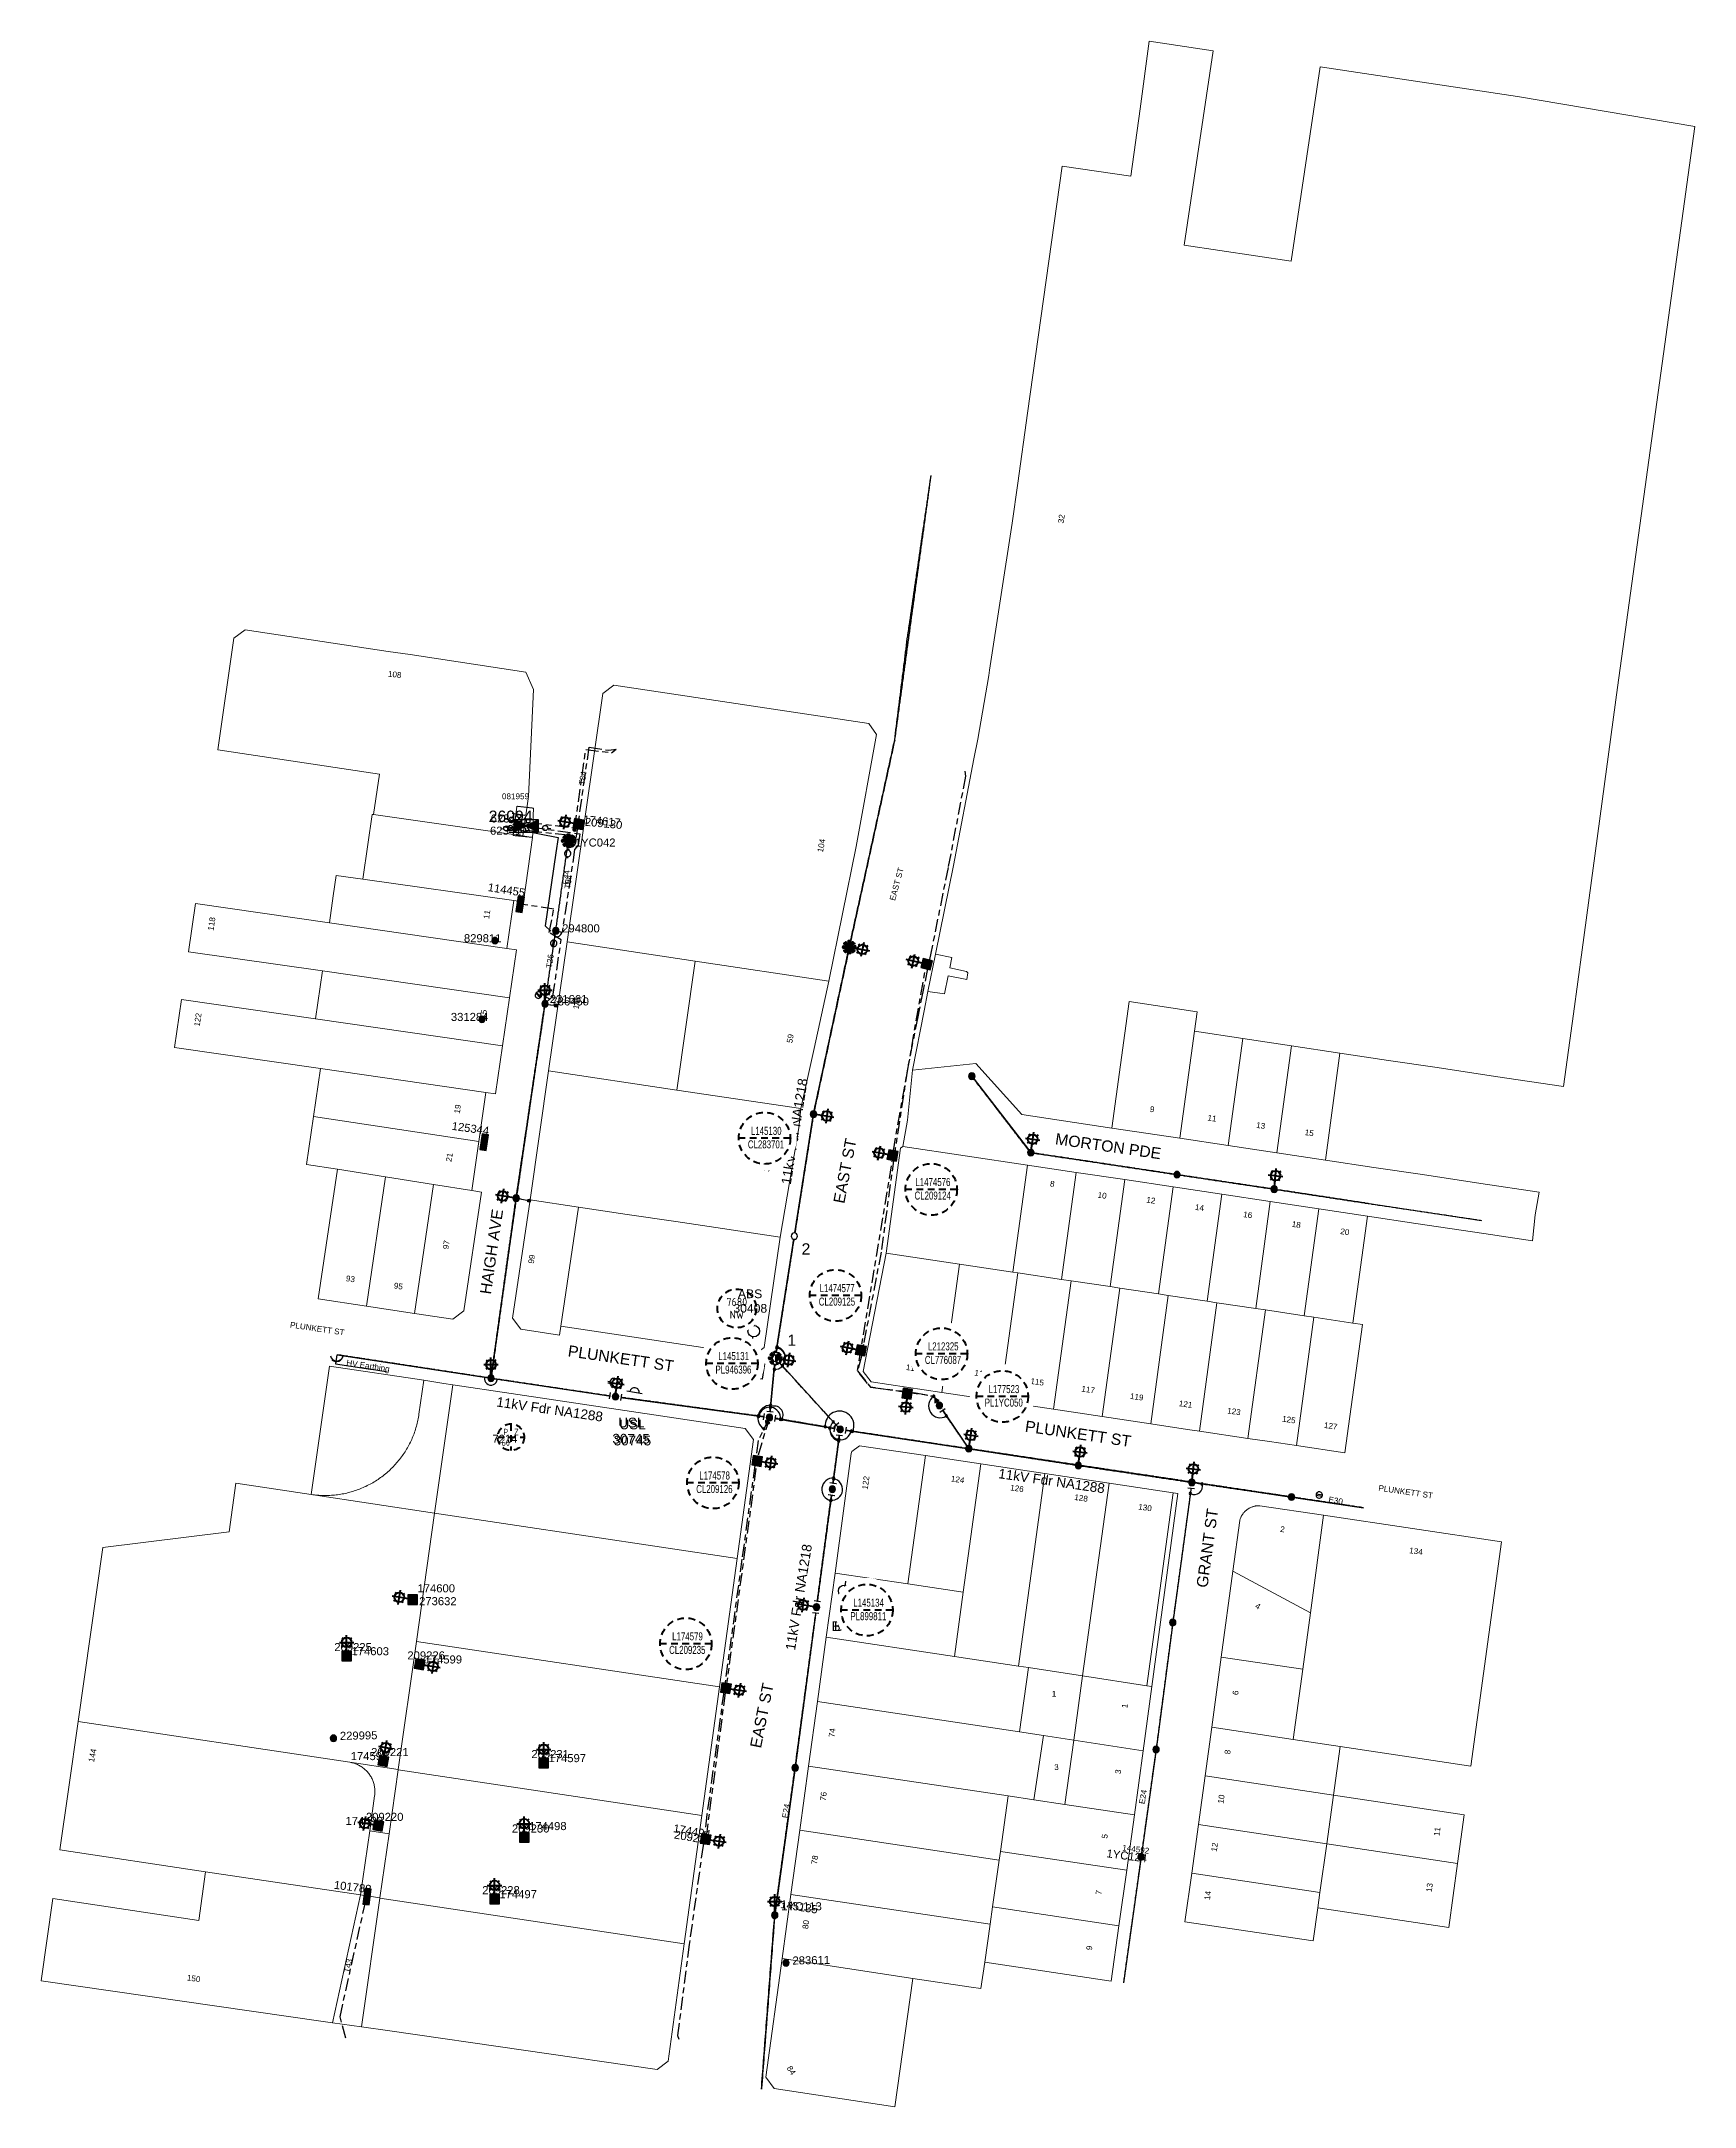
# Model space of a CAD drawing. Header units: metres. Extents: x 280834 to 281347, y 6137544 to 6138185.
import ezdxf
from ezdxf.enums import TextEntityAlignment as Align

# ---------------------------------------------------------------- set-up
doc = ezdxf.new("R2010")
doc.units = ezdxf.units.M
for name, pattern in [('Cable Exist OH', [1, 1, 0]), ('Cable Exist UG', [8.2, 4, -1.2, 1.8, -1.2]), ('Dash', [5, 3, -2]), ('DASHED', [0.75, 0.5, -0.25]), ('HIDDEN', [0.375, 0.25, -0.125]), ('HIDDEN2', [0.1875, 0.125, -0.0625])]:
    doc.linetypes.add(name, pattern=pattern)
doc.layers.get('0').update_dxf_attribs({"color": 6})
for name, color, linetype, lineweight in [('Cadastre Buildings_SP_EXT', 9, 'Continuous', 5), ('Cadastre Land Parcels_SP_EXT', 9, 'Continuous', 5), ('Cadastre Other Property_SP_EXT', 9, 'HIDDEN', 5), ('Cadastre Roads_SP_EXT', 9, 'Continuous', 5)]:
    doc.layers.add(name, color=color, linetype=linetype, lineweight=lineweight)
for name, color, linetype in [('Equip_HV_EXT', 7, 'Continuous'), ('Equip_HV_NEW', 2, 'Continuous'), ('Equip_LV_EXT', 7, 'Continuous'), ('Equip_LV_NEW', 2, 'Continuous'), ('Equip_SL_EXT', 7, 'Continuous'), ('Equip_SP_EXT', 7, 'Continuous'), ('Equip_SP_HV_EXT', 7, 'Continuous'), ('Equip_SP_HV_NEW', 2, 'Continuous'), ('Equip_SP_LV_EXT', 7, 'Continuous'), ('Equip_SP_SL_EXT', 7, 'Continuous'), ('Equip_SP_SL_NEW', 2, 'Continuous'), ('Mains_HV_EXT', 7, 'Continuous'), ('Mains_HV_NEW_Hardwired', 7, 'Continuous'), ('Mains_LV_EXT', 7, 'Continuous'), ('Mains_LV_NEW_Hardwired', 2, 'Continuous'), ('Mains_SL_EXT', 7, 'Continuous'), ('Mains_SL_NEW_Hardwired', 2, 'Continuous'), ('Notes', 7, 'Continuous'), ('Notes_HV_MISC', 7, 'Continuous'), ('Notes_SP_MISC', 7, 'Continuous'), ('OH_Details_SP_MISC', 7, 'Continuous'), ('Sub_SP_EXT', 7, 'Continuous'), ('SupportsOH_SP_TR_HV_LV_SL_EXT', 7, 'Continuous'), ('SupportsOH_SP_TR_HV_LV_SL_NEW', 2, 'Continuous'), ('SupportsUG_SP_LV_EXT', 7, 'Continuous'), ('SupportsUG_SP_LV_SL_EXT', 7, 'Continuous'), ('UG_Details_SP_MISC', 7, 'Continuous')]:
    doc.layers.add(name, color=color, linetype=linetype)
doc.layers.add('UNKNOWN_FEATURES', color=1, linetype='DASHED', plot=False)
doc.styles.add('COLUMN_LABEL', font='arial.ttf')
doc.styles.add('HVSW_LABEL', font='arial.ttf')
doc.styles.add('iecARIAL', font='arial.ttf', dxfattribs={"height": 2})
doc.styles.add('IESYMBOL1', font='isocp.shx')
doc.styles.add('POLE_LABEL', font='arial.ttf')
doc.styles.add('SLCP_LABEL', font='arial.ttf', dxfattribs={"height": 3.5})
doc.styles.get("Standard").update_dxf_attribs({"font": 'arial.ttf'})
doc.styles.add('SWITCH_LABEL', font='arial.ttf', dxfattribs={"height": 2.5})
doc.linetypes.add('Cable E UG', pattern='A,6,-0.5,["E",Standard,S=1.7,R=0,X=0.5,Y=-1],-2.9', length=9.4)

msp = doc.modelspace()

# ---------------------------------------------------------------- texts
at = {"layer": 'Cadastre Land Parcels_SP_EXT'}
for s, rotation, p in [('32', 81.76524, (281151.14, 6138035.31)), ('108', 353.32011, (280941.3, 6137987.85)), ('104', 79.16663, (281076.41, 6137933.13)), ('11', 81.70924, (280972.77, 6137912.46)), ('118', 81.6133, (280887.21, 6137908.85)), ('122', 81.61317, (280882.91, 6137879.09)), ('15', 81.7, (280971.73, 6137881.52)), ('14', 81.70508, (281000.6, 6137884.42)), ('59', 79.71603, (281066.89, 6137873.92)), ('19', 81.70578, (280963.68, 6137852.06)), ('9', 351.41611, (281177.84, 6137852.7)), ('11', 351.4165, (281195.73, 6137850.02)), ('13', 351.41626, (281210.85, 6137847.75)), ('15', 351.41666, (281225.91, 6137845.5)), ('21', 81.70379, (280961.13, 6137837.05)), ('18', 79.71591, (281059.66, 6137833.92)), ('8', 351.37137, (281146.82, 6137829.55)), ('10', 351.37201, (281161.61, 6137826.07)), ('12', 351.37228, (281176.75, 6137824.55)), ('14', 351.37137, (281191.83, 6137822.29)), ('16', 351.37228, (281206.82, 6137820.04)), ('97', 81.7056, (280960.15, 6137809.92)), ('18', 351.37201, (281221.88, 6137817.02)), ('20', 351.3718, (281236.96, 6137814.76)), ('99', 81.70518, (280986.66, 6137805.45)), ('93', 351.63724, (280928.22, 6137800.13)), ('95', 351.63718, (280943.1, 6137797.89)), ('111', 351.7, (281102.09, 6137772.56)), ('113', 351.69879, (281123.37, 6137770.84)), ('115', 351.69858, (281140.76, 6137768.24)), ('117', 351.69836, (281156.58, 6137765.86)), ('119', 351.69891, (281171.66, 6137763.6)), ('121', 351.69894, (281186.82, 6137761.33)), ('123', 351.69846, (281201.84, 6137759.07)), ('125', 351.69846, (281218.88, 6137756.53)), ('127', 351.698, (281231.88, 6137754.57)), ('122', 82.35049, (281090.33, 6137735.31)), ('124', 351.69922, (281116.05, 6137737.95)), ('126', 351.69888, (281134.47, 6137735.18)), ('128', 351.69977, (281154.39, 6137732.2)), ('130', 351.699, (281174.24, 6137729.23)), ('2', 351.06619, (281218.29, 6137722.3)), ('134', 351.70068, (281258.34, 6137715.68)), ('4', 332.65247, (281210.45, 6137698.71)), ('6', 82.23453, (281205.32, 6137671.49)), ('1', 82.23518, (281170.93, 6137667.41)), ('74', 82.35048, (281079.96, 6137658.37)), ('144', 78.59552, (280850.1, 6137650.61)), ('8', 82.23431, (281202.85, 6137653.08)), ('3', 82.23482, (281168.87, 6137646.97)), ('76', 82.35052, (281077.27, 6137638.64)), ('10', 82.23438, (281200.78, 6137637.8)), ('5', 82.2351, (281164.71, 6137626.95)), ('11', 82.33001, (281267.81, 6137627.71)), ('78', 82.35033, (281074.57, 6137618.91)), ('12', 82.23437, (281198.7, 6137622.89)), ('7', 82.23534, (281162.84, 6137609.5)), ('14', 82.23419, (281196.57, 6137607.86)), ('13', 82.32957, (281265.44, 6137610.33)), ('80', 82.35073, (281071.8, 6137598.83)), ('9', 82.23507, (281159.92, 6137592.28)), ('150', 351.74557, (280878.87, 6137583.01)), ('84', 303.87408, (281065.09, 6137555.72))]:
    msp.add_text(s, height=1.8, rotation=rotation, dxfattribs=at).set_placement(p)
for s, p in [('1', (281147.47, 6137671.09)), ('3', (281148.22, 6137648.31))]:
    msp.add_text(s, height=1.8, dxfattribs=at).set_placement(p)
at = {"layer": 'Cadastre Other Property_SP_EXT'}
msp.add_text('081959', height=1.8, dxfattribs=at).set_placement((280976.78, 6137949.76))
at = {"layer": 'Cadastre Roads_SP_EXT'}
for s, height, rotation, p in [('EAST ST', 1.8, 74.92213, (281098.81, 6137918.11)), ('MORTON PDE', 3.5, 351.87701, (281148.36, 6137842.63)), ('HAIGH AVE', 3.5, 81.70437, (280973.33, 6137795.86)), ('PLUNKETT ST', 1.8, 351.63904, (280910.88, 6137785.74)), ('PLUNKETT ST', 3.5, 351.69885, (281138.99, 6137753.41)), ('PLUNKETT ST', 1.8, 351.6987, (281248.8, 6137735.07)), ('EAST ST', 3.5, 78.83837, (281057.18, 6137654.9))]:
    msp.add_text(s, height=height, rotation=rotation, dxfattribs=at).set_placement(p)
at = {"layer": 'Mains_HV_EXT'}
msp.add_text('HV Earthing', height=1.8, rotation=351.45457, dxfattribs=at).set_placement((280928.37, 6137773.96))
at = {"layer": 'Mains_LV_EXT'}
for s, rotation, p in [('T84', 80.48318, (281002.38, 6137954.01)), ('E44', 82.87181, (280997.29, 6137923.2)), ('T84', 81.67734, (280997.94, 6137921.84)), ('T26', 82.04923, (280992.25, 6137897.21)), ('E30', 350.55268, (281233.28, 6137731.49)), ('E24', 81.12334, (281176.32, 6137637.63)), ('E24', 81.23879, (281065.5, 6137633.26)), ('T43', 77.56976, (280929.42, 6137585.24))]:
    msp.add_text(s, height=1.8, rotation=rotation, dxfattribs=at).set_placement(p)
at = {"layer": 'Notes'}
for s, rotation, p in [('EAST ST', 79.20665, (281083.05, 6137824.02)), ('PLUNKETT ST', 351.63754, (280997.06, 6137776.8)), ('GRANT ST', 82.23468, (281195.81, 6137704.76))]:
    msp.add_text(s, height=3.5, rotation=rotation, dxfattribs=at).set_placement(p)
at = {"layer": 'Notes_HV_MISC', "color": 2, "char_height": 3, "attachment_point": 1, "style": 'iecARIAL'}
for s, insert, rotation in [('\\pi6.7022;11kV Fdr NA1218', (281062.4, 6137823.8), 80.82571), ('\\pi6.7022;11kV Fdr NA1288', (281124.53, 6137742.89), 351.8052)]:
    msp.add_mtext_dynamic_manual_height_columns(s, width=46.077, gutter_width=10, heights=[0], dxfattribs=dict(at, insert=insert, rotation=rotation))
for s, insert in [('\\pi7.8853;LBS\\P\\pi6.1981;F4151', (281033.69, 6137777.32)), ('\\pi7.7461;USL\\P\\pi5.9279;30745', (281005.12, 6137757.7)), ('\\pi7.4996;ABS\\P\\pi5.7775;B3240', (281073.35, 6137699.46))]:
    msp.add_mtext_dynamic_manual_height_columns(s, width=23.1662, gutter_width=10, heights=[0], dxfattribs=dict(at, insert=insert))
at = {"layer": 'Notes_SP_MISC', "color": 2, "char_height": 3, "attachment_point": 1, "style": 'iecARIAL'}
for s, insert in [('\\pi7.8853;LBS\\P\\pi6.1981;F4151', (281034.17, 6137776.76)), ('\\pi7.7461;USL\\P\\pi5.9279;30745', (281005.52, 6137757.11)), ('\\pi7.4996;ABS\\P\\pi5.7775;B3240', (281074.09, 6137699.46))]:
    msp.add_mtext_dynamic_manual_height_columns(s, width=23.1662, gutter_width=10, heights=[0], dxfattribs=dict(at, insert=insert))
at = {"layer": 'UNKNOWN_FEATURES'}
msp.add_text('144592', height=1.8, rotation=352.68904, dxfattribs=at).set_placement((281169.29, 6137623.36))

# ---------------------------------------------------------------- blocks, each defined once
blk = doc.blocks.new('SUB_PADMOUNT_EXT')
for points in [[(0, 0), (-3.84, 1.92), (-3.84, -1.92)], [(0, 0), (3.84, 1.92), (3.84, -1.92)]]:
    blk.add_hatch(color=256).paths.add_polyline_path(points)
for p, q in [((3.84, 1.92), (-3.84, -1.92)), ((-3.84, 1.92), (3.84, -1.92))]:
    blk.add_line(p, q)
blk.add_lwpolyline([(-3.84, -1.92), (3.84, -1.92), (3.84, 1.92), (-3.84, 1.92)], close=True)
for tag, height, flags, p in [('STREET_CODE', 0.2, 9, (1.5, 0)), ('ASSET_NUM', 3.5, 8, (2, 2)), ('CONSTRUCTED_VOLTAGE', 0.2, 9, (1.5, -0.2)), ('OPERATING_VOLTAGE', 0.2, 9, (1.5, -0.6)), ('ORIENTATION', 0.2, 9, (1.5, -0.8)), ('OWNED_BY', 0.2, 9, (1.5, -1)), ('OPERATED_BY', 0.2, 9, (1.5, -1.2)), ('SECONDARY_VOLTAGE', 0.2, 9, (1.5, -1.6)), ('STATE', 0.2, 9, (1.5, -1.8)), ('SUBSTATION_TYPE', 0.2, 9, (1.5, -2.2)), ('STREETNAME', 0.2, 9, (1.5, -3)), ('SUBURB', 0.2, 9, (1.5, -3.2)), ('Z', 0.2, 1, (1.5, -3.6)), ('NO_PHASES', 0.2, 9, (1.5, -0.4)), ('MAINTAINED_BY', 0.2, 9, (1.5, -1.4)), ('PARENT', 0.2, 9, (1.5, -2)), ('USAGE', 0.2, 9, (1.5, -2.4)), ('LEGEND', 0.2, 9, (1.5, -2.6)), ('LOCATION', 0.2, 9, (1.5, -2.8)), ('NOTES', 0.2, 9, (1.5, -3.4))]:
    blk.add_attdef(tag, text='', height=height, dxfattribs=dict(flags=flags)).set_placement(p, align=Align.MIDDLE_LEFT)
blk = doc.blocks.new('COLUMN_EXT')
blk.add_hatch(color=256).paths.add_polyline_path([(-1.49, 1.48), (-1.49, -1.49), (1.48, -1.49), (1.48, 1.48)])
blk.add_lwpolyline([(-1.49, -1.49), (1.48, -1.49), (1.48, 1.48), (-1.49, 1.48)], close=True)
for tag, height, style, flags, p in [('STRUCTURE_PLANT_NUMBER', 0.2, 'POLE_LABEL', 9, (1.81, 0.03)), ('ASSET_NUM', 2.5, 'COLUMN_LABEL', 8, (2, 2)), ('STREET_CODE', 0.2, 'COLUMN_LABEL', 9, (1.81, -0.2))]:
    blk.add_attdef(tag, text='', height=height, dxfattribs=dict(style=style, flags=flags)).set_placement(p, align=Align.MIDDLE_LEFT)
at = {"flags": 1}
blk.add_attdef('Z', (1.81, -2.35), '', height=0.2, dxfattribs=at)
at = {"flags": 9}
for tag, p in [('COLUMN_TYPE', (1.81, -0.4)), ('OWNED_BY', (1.81, -0.6)), ('STATE', (1.81, -0.8)), ('USAGE', (1.81, -1)), ('STREETNAME', (1.81, -1.6)), ('SUBURB', (1.81, -1.8)), ('LEGEND', (1.81, -1.2)), ('LOCATION', (1.81, -1.4)), ('NOTES', (1.81, -2))]:
    blk.add_attdef(tag, text='', height=0.2, dxfattribs=at).set_placement(p, align=Align.MIDDLE_LEFT)
blk = doc.blocks.new('PILLAR_EXT')
blk.add_hatch(color=256).paths.add_polyline_path([(-2.475, 0.99), (-2.475, -0.99), (2.475, -0.99), (2.475, 0.99)])
blk.add_lwpolyline([(-2.475, -0.99), (2.475, -0.99), (2.475, 0.99), (-2.475, 0.99)], close=True)
for tag, p, flags in [('OWNED_BY', (0, -0.2), 9), ('STATE', (0, -0.4), 9), ('SUPPORT_TYPE', (0, -0.6), 9), ('STREETNAME', (0, -1.8), 9), ('SUBURB', (0, -2), 1), ('USAGE', (0, -0.8), 9), ('LEGEND', (0, -1), 9), ('LOCATION', (0, -1.2), 9), ('NOTES', (0, -1.4), 9), ('PARENT', (0, -1.6), 9)]:
    blk.add_attdef(tag, p, '', height=0.2, dxfattribs=dict(flags=flags))
at = {"style": 'iecARIAL', "flags": 8}
blk.add_attdef('ASSET_NUM', (1.5, 3.5), '', height=2.5, dxfattribs=at)
blk = doc.blocks.new('LV_OH_LINKS_OPEN_EXT')
for p, q in [((-0.17, 4.97), (-0.17, 5.46)), ((0.17, 4.97), (0.17, 5.46)), ((-0.17, 3), (-0.17, 2.5)), ((0.17, 3), (0.17, 2.5))]:
    blk.add_line(p, q)
blk.add_lwpolyline([(0, 2.99, 1), (0, 4.98, 1)], format="xyb", close=True)
at = {"flags": 9}
for tag, p in [('ACTUAL_STATUS', (0, 0)), ('CONSTRUCTED_VOLTAGE', (0, -0.2)), ('OPERATING_VOLTAGE', (0, -0.6)), ('ORIENTATION', (0, -0.8)), ('OWNED_BY', (0, -1)), ('STATE', (0, -1.2)), ('SWITCH_TYPE', (0, -1.4)), ('NO_PHASES', (0, -0.4)), ('USAGE', (0, -1.6)), ('LEGEND', (0, -1.8)), ('NOTES', (0, -2))]:
    blk.add_attdef(tag, text='', height=0.2, dxfattribs=at).set_placement(p, align=Align.MIDDLE_LEFT)
at = {"flags": 1}
blk.add_attdef('Z', (0, 0), '', height=0.2, dxfattribs=at)
blk = doc.blocks.new('LV_OH_LINKS_CLOSED_EXT')
for p, q in [((-0.17, 4.97), (-0.17, 3)), ((0.17, 4.97), (0.17, 3))]:
    blk.add_line(p, q)
blk.add_lwpolyline([(0, 2.99, 1), (0, 4.98, 1)], format="xyb", close=True)
at = {"flags": 9}
for tag, p in [('ACTUAL_STATUS', (0, 0)), ('CONSTRUCTED_VOLTAGE', (0, -0.2)), ('OPERATING_VOLTAGE', (0, -0.6)), ('ORIENTATION', (0, -0.8)), ('OWNED_BY', (0, -1)), ('STATE', (0, -1.2)), ('SWITCH_TYPE', (0, -1.4)), ('NO_PHASES', (0, -0.4)), ('USAGE', (0, -1.6)), ('NOTES', (0, -1.8))]:
    blk.add_attdef(tag, text='', height=0.2, dxfattribs=at).set_placement(p, align=Align.MIDDLE_LEFT)
at = {"flags": 1}
blk.add_attdef('Z', (0, 0), '', height=0.2, dxfattribs=at)
blk = doc.blocks.new('SL_LANTERN_EXT')
at = {"lineweight": 40}
for p, q in [((0, 1.97), (0, 6.47)), ((-2.25, 4.22), (2.25, 4.22)), ((-1.46, 5.68), (-1.06, 5.28)), ((-1.46, 2.76), (-1.06, 3.16)), ((0, 0), (0, 2.72)), ((1.46, 5.68), (1.06, 5.28)), ((1.46, 2.76), (1.06, 3.16))]:
    blk.add_line(p, q, dxfattribs=at)
blk.add_circle((0, 4.22), 1.5, dxfattribs=at)
at = {"style": 'iecARIAL', "flags": 8}
blk.add_attdef('ASSET_NUM', (1.5, 1.5), '', height=2.5, dxfattribs=at)
for tag, p, height, flags in [('OPERATING_VOLTAGE', (0.98, -1.65), 0.2, 9), ('ORIENTATION', (0.98, -1.85), 0.2, 9), ('OWNED_BY', (0.98, -2.05), 0.2, 9), ('STATE', (0.98, -2.25), 0.2, 9), ('CONSTRUCTED_VOLTAGE', (0.98, -0.65), 0.2, 9), ('CONTROL_TYPE', (0.98, -0.85), 0.2, 9), ('LANTERN_PURPOSE', (0.98, -1.05), 0.2, 9), ('LANTERN_TYPE', (0.98, -1.25), 0.2, 9), ('NO_PHASES', (0.98, -1.45), 0.2, 9), ('USAGE', (0.98, -2.45), 0.2, 9), ('CEXIST', (0.98, -2.65), 0.2, 9), ('CNEW', (0.98, -2.85), 0.2, 9), ('CNUMBER', (0.98, -3.05), 0.2, 9), ('CREMOVE', (0.98, -3.25), 0.2, 9), ('CREPLACE', (0.98, -3.45), 0.2, 9), ('LKINGHEIGHT', (0.98, -3.65), 0.2, 9), ('LBRACKET', (0.98, -3.85), 0.2, 9), ('LBRACKETVOCAB', (0.98, -4.05), 0.2, 9), ('LCATEGORY', (0.98, -4.25), 0.2, 9), ('LCHARGE1', (0.98, -4.45), 0.2, 9), ('LCHARGE1PERCENT', (0.98, -4.65), 0.2, 9), ('LCHARGE2', (0.98, -4.85), 0.2, 9), ('LCHARGE2PERCENT', (0.98, -5.05), 0.2, 9), ('LCHARGE3', (0.98, -5.25), 0.2, 9), ('LCHARGE3PERCENT', (0.98, -5.45), 0.2, 9), ('LEXIST', (0.98, -5.65), 0.2, 9), ('LLAMP', (0.98, -5.85), 0.2, 9), ('LLAMPVOCAB', (0.98, -6.05), 0.2, 9), ('LMAST', (0.98, -6.25), 0.2, 9), ('LMASTVOCAB', (0.98, -6.45), 0.2, 9), ('LNUMBER', (2.18, -3.25), 2.5, 8), ('STREETNAME', (0.98, -9.25), 0.2, 9), ('SUBURB', (0.98, -9.45), 0.2, 1), ('LNEW', (0.98, -6.65), 0.2, 9), ('LANTNUMBER', (0.98, -6.85), 0.2, 9), ('LOUTREACH', (0.98, -7.25), 0.2, 9), ('LOUTREACHVOCAB', (0.98, -7.45), 0.2, 9), ('LRATECODE', (0.98, -7.65), 0.2, 9), ('LREMOVE', (0.98, -7.85), 0.2, 9), ('LREPLACE', (0.98, -8.05), 0.2, 9), ('LTYPE', (0.98, -8.25), 0.2, 9), ('LTYPEVOCAB', (0.98, -8.45), 0.2, 9), ('LEGEND', (0.98, -8.65), 0.2, 9), ('LOCATION', (0.98, -8.85), 0.2, 9), ('NOTES', (0.98, -9.05), 0.2, 9)]:
    blk.add_attdef(tag, p, '', height=height, dxfattribs=dict(flags=flags))
blk = doc.blocks.new('SL_NIGHTWATCH_EXT')
at = {"lineweight": 40}
h = blk.add_hatch(color=256, dxfattribs=at)
h.paths.add_polyline_path([(0.39, 1.96, 0.098491), (-0.39, 1.96), (-0.2, 0.98, -0.098491), (0.19, 0.98)])
h.paths.add_polyline_path([(0.55, 0.83, -0.098491), (0.83, 0.56), (1.66, 1.11, 0.098491), (1.11, 1.66)])
h.paths.add_polyline_path([(0.98, 0.2, -0.098491), (0.98, -0.19), (1.96, -0.39, 0.098491), (1.96, 0.39)])
h.paths.add_polyline_path([(0.83, -0.55, -0.098491), (0.56, -0.83), (1.11, -1.66, 0.098491), (1.66, -1.11)])
h.paths.add_polyline_path([(-0.19, -0.98), (-0.39, -1.96, 0.098491), (0.39, -1.96), (0.2, -0.98, -0.098491)])
h.paths.add_polyline_path([(-0.83, -0.56), (-1.66, -1.11, 0.098491), (-1.11, -1.66), (-0.55, -0.83, -0.098491)])
h.paths.add_polyline_path([(-0.98, 0.19), (-1.96, 0.39, 0.098491), (-1.96, -0.39), (-0.98, -0.2, -0.098491)])
h.paths.add_polyline_path([(-1.11, 1.66, 0.098491), (-1.66, 1.11), (-0.83, 0.55, -0.098491), (-0.56, 0.83)])
for p, q in [((-1.16, 1.63), (-1.16, 1.63, 0)), ((-1.1, 1.64), (-1.1, 1.64, 0)), ((1.08, 1.63), (1.08, 1.63, 0)), ((-0.86, -0.57), (-0.86, -0.57, 0)), ((0.82, -0.57), (0.82, -0.57, 0)), ((1.13, -1.65), (1.13, -1.65, 0)), ((1.96, -0.37), (1.96, -0.37, 0))]:
    blk.add_line(p, q, dxfattribs=at)
for points in [[(-0.98, 0.19, 0.098491), (-0.98, -0.2), (-1.96, -0.39, -0.098491), (-1.96, 0.39)], [(-0.56, 0.83, 0.098491), (-0.83, 0.55), (-1.66, 1.11, -0.098491), (-1.11, 1.66)], [(-0.2, 0.98, -0.098491), (0.19, 0.98), (0.39, 1.96, 0.098491), (-0.39, 1.96)], [(0.83, 0.56), (1.66, 1.11, 0.098491), (1.11, 1.66), (0.55, 0.83, -0.098491)], [(0.98, -0.19), (1.96, -0.39, 0.098491), (1.96, 0.39), (0.98, 0.2, -0.098491)], [(-0.83, -0.56, 0.098491), (-0.55, -0.83), (-1.11, -1.66, -0.098491), (-1.66, -1.11)], [(0.2, -0.98), (0.39, -1.96, -0.098491), (-0.39, -1.96), (-0.19, -0.98, 0.098491)], [(0.56, -0.83), (1.11, -1.66, 0.098491), (1.66, -1.11), (0.83, -0.55, -0.098491)]]:
    blk.add_lwpolyline(points, format="xyb", close=True, dxfattribs=at)
blk.add_circle((0, 0), 1, dxfattribs=at)
blk = doc.blocks.new('POLE_EXT')
blk.add_hatch(color=256).paths.add_polyline_path([(-1, 0, 1), (1, 0, 1)])
blk.add_lwpolyline([(-1, 0, 1), (1, 0, 1)], format="xyb", close=True)
for tag, height, flags, p in [('pNumber', 2.5, 8, (-17.84, 2.07)), ('OWNED_BY', 0.2, 9, (1.35, -0.4)), ('SPECIAL_USE', 0.2, 9, (1.35, -0.8)), ('STATE', 0.2, 9, (1.35, -1)), ('cLV', 0.2, 9, (1.35, -1.4)), ('hDepth', 0.2, 9, (1.35, -1.6)), ('hDia', 0.2, 9, (1.35, -1.8)), ('cHV', 0.2, 9, (1.35, -2)), ('cLinedev', 0.2, 9, (1.35, -3.4)), ('pExisting', 0.2, 9, (1.35, -3.8)), ('pFooting', 0.2, 9, (1.35, -4.4)), ('pNew', 0.2, 9, (1.35, -4.6)), ('pRelocate', 0.2, 9, (1.35, -5)), ('pRemove', 0.2, 9, (1.35, -5.2)), ('pReplace', 0.2, 9, (1.35, -5.4)), ('pStay', 0.2, 9, (1.35, -5.6)), ('pType', 0.2, 9, (1.35, -5.8)), ('cspan', 0.2, 9, (1.35, -6)), ('STREETNAME', 0.2, 9, (1.35, -6.2)), ('SUBURB', 0.2, 9, (1.35, -6.4)), ('PARENT', 0.2, 9, (1.35, -0.6)), ('USAGE', 0.2, 9, (1.35, -1.2)), ('LBRACKET', 0.2, 9, (1.35, -2.2)), ('LExisting', 0.2, 9, (1.35, -2.4)), ('LANTNUMBER', 0.2, 9, (1.35, -2.6)), ('LOther', 0.2, 9, (1.35, -2.8)), ('LRemove', 0.2, 9, (1.35, -3)), ('LEGEND', 0.2, 9, (1.35, -3.2)), ('LOCATION', 0.2, 9, (1.35, -3.6)), ('PFNUMBER', 0.2, 9, (1.35, -4)), ('NEWPFNUMBER', 0.2, 9, (1.35, -4.2)), ('OPERATED_BY', 0.2, 9, (1.36, -7.01)), ('NOTES', 0.2, 9, (1.35, -6.6)), ('MAINTAINED_BY', 0.2, 9, (1.36, -6.81))]:
    blk.add_attdef(tag, text='', height=height, dxfattribs=dict(flags=flags)).set_placement(p, align=Align.MIDDLE_LEFT)
at = {"style": 'POLE_LABEL'}
for tag, height, flags, p in [('STRUCTURE_PLANT_NUMBER', 0.2, 9, (1.35, 0.03)), ('ASSET_NUM', 2.5, 8, (2, 2)), ('STREET_CODE', 0.2, 9, (1.35, -0.2))]:
    blk.add_attdef(tag, text='', height=height, dxfattribs=dict(at, flags=flags)).set_placement(p, align=Align.MIDDLE_LEFT)
at = {"flags": 1}
blk.add_attdef('Z', (1.35, -7.33), '', height=0.2, dxfattribs=at)
blk = doc.blocks.new('HV_STJ_EXT')
h = blk.add_hatch(color=256)
edge = h.paths.add_edge_path()
edge.add_ellipse((-0.59, 0.13), major_axis=(0.226, 0.226), ratio=1, start_angle=44.99996, end_angle=135)
edge.add_line((-0.91, 0.13), (-0.91, -0.13))
edge.add_ellipse((-0.59, -0.13), major_axis=(0.226, 0.226), ratio=1, start_angle=134.99996, end_angle=225)
edge.add_line((-0.59, -0.45), (0.59, -0.45))
edge.add_ellipse((0.59, -0.13), major_axis=(-0.226, 0.226), ratio=1, start_angle=134.99996, end_angle=225)
edge.add_line((0.91, -0.13), (0.91, 0.13))
edge.add_ellipse((0.59, 0.13), major_axis=(-0.226, 0.226), ratio=1, start_angle=224.99996, end_angle=315)
edge.add_line((0.59, 0.45), (-0.59, 0.45))
blk.add_lwpolyline([(-0.91, 0.13), (-0.91, -0.13, 0.414214), (-0.59, -0.45), (0.59, -0.45, 0.414214), (0.91, -0.13), (0.91, 0.13, 0.414214), (0.59, 0.45), (-0.59, 0.45, 0.414214)], format="xyb", close=True)
for tag, flags, p in [('ORIENTATION', 9, (1.5, 0)), ('Z', 1, (1.5, -0.8)), ('USAGE', 9, (1.5, -0.2)), ('LEGEND', 9, (1.5, -0.4)), ('NOTES', 9, (1.5, -0.6))]:
    blk.add_attdef(tag, text='', height=0.2, dxfattribs=dict(flags=flags)).set_placement(p, align=Align.MIDDLE_LEFT)
blk = doc.blocks.new('LV_UG_DFUSE_OPEN_EXT')
for points in [[(1, 0), (0, 0)], [(6.2, 0.01), (7.2, 0.01)]]:
    blk.add_lwpolyline(points)
for centre in [(1.8, 0), (5.4, 0.01)]:
    blk.add_circle(centre, 0.8)
at = {"flags": 9}
for tag, p in [('ACTUAL_STATUS', (0, 0)), ('CONSTRUCTED_VOLTAGE', (0, -0.2)), ('OPERATING_VOLTAGE', (0, -0.6)), ('ORIENTATION', (0, -0.8)), ('STATE', (0, -1)), ('SWITCH_TYPE', (0, -1.2)), ('NO_PHASES', (0, -0.4)), ('USAGE', (0, -1.4)), ('NOTES', (0, -1.6))]:
    blk.add_attdef(tag, text='', height=0.2, dxfattribs=at).set_placement(p, align=Align.MIDDLE_LEFT)
at = {"flags": 1}
blk.add_attdef('Z', (0, 0), '', height=0.2, dxfattribs=at)
blk = doc.blocks.new('LV_UG_DFUSE_CLOSED_EXT')
for points in [[(1, 0), (0, 0)], [(5.04, 0.73), (2.16, -0.72)], [(5.05, -0.71), (2.16, 0.72)], [(6.2, 0.01), (7.2, 0.01)]]:
    blk.add_lwpolyline(points)
for centre in [(1.8, 0), (5.4, 0.01)]:
    blk.add_circle(centre, 0.8)
at = {"flags": 9}
for tag, p in [('ACTUAL_STATUS', (0, 0)), ('CONSTRUCTED_VOLTAGE', (0, -0.2)), ('OPERATING_VOLTAGE', (0, -0.6)), ('ORIENTATION', (0, -0.8)), ('STATE', (0, -1)), ('SWITCH_TYPE', (0, -1.2)), ('NO_PHASES', (0, -0.4)), ('USAGE', (0, -1.4)), ('NOTES', (0, -1.6))]:
    blk.add_attdef(tag, text='', height=0.2, dxfattribs=at).set_placement(p, align=Align.MIDDLE_LEFT)
at = {"flags": 1}
blk.add_attdef('Z', (0, 0), '', height=0.2, dxfattribs=at)
blk = doc.blocks.new('HV_USL_CLOSED_EXT')
blk.add_line((2.4, 5.5), (-2.4, 5.5))
blk.add_lwpolyline([(1.44, 5.5, 0.414214), (0, 6.94, 0.414214), (-1.44, 5.5)], format="xyb")
for tag, height, flags, p in [('STREET_CODE', 0.2, 9, (1.5, 0)), ('ASSET_NUM', 2.5, 8, (2, 2)), ('ACTUAL_STATUS', 0.2, 9, (1.5, -0.2)), ('CONSTRUCTED_VOLTAGE', 0.2, 9, (1.5, -0.4)), ('OPERATING_VOLTAGE', 0.2, 9, (1.5, -0.8)), ('ORIENTATION', 0.2, 9, (1.5, -1)), ('OWNED_BY', 0.2, 9, (1.5, -1.2)), ('OPERATED_BY', 0.2, 9, (1.5, -1.4)), ('STATE', 0.2, 9, (1.5, -1.8)), ('SWITCH_TYPE', 0.2, 9, (1.5, -2)), ('STREETNAME', 0.2, 9, (1.5, -2.8)), ('SUBURB', 0.2, 9, (1.5, -3)), ('Z', 0.2, 1, (1.5, -3.6)), ('NO_PHASES', 0.2, 9, (1.5, -0.6)), ('MAINTAINED_BY', 0.2, 9, (1.5, -1.6)), ('USAGE', 0.2, 9, (1.5, -2.2)), ('LEGEND', 0.2, 9, (1.5, -2.4)), ('LOCATION', 0.2, 9, (1.5, -2.6)), ('NOTES', 0.2, 9, (1.5, -3.2)), ('LABEL_ALIGNMENT', 0.2, 9, (1.5, -3.4))]:
    blk.add_attdef(tag, text='', height=height, dxfattribs=dict(flags=flags)).set_placement(p, align=Align.MIDDLE_LEFT)
blk = doc.blocks.new('HV_ABS_OPEN_EXT')
for p, q in [((-3, 6.87), (-1.8, 6.87)), ((1.8, 6.87), (3, 6.87))]:
    blk.add_line(p, q)
blk.add_circle((0, 6.87), 1.8)
for tag, height, flags, p in [('STREET_CODE', 0.2, 9, (1.5, 0)), ('ASSET_NUM', 2.5, 8, (2, 2)), ('ACTUAL_STATUS', 0.2, 9, (1.5, -0.2)), ('CONSTRUCTED_VOLTAGE', 0.2, 9, (1.5, -0.4)), ('OPERATING_VOLTAGE', 0.2, 9, (1.5, -0.8)), ('ORIENTATION', 0.2, 9, (1.5, -1)), ('OWNED_BY', 0.2, 9, (1.5, -1.2)), ('STATE', 0.2, 9, (1.5, -1.4)), ('SWITCH_TYPE', 0.2, 9, (1.5, -1.6)), ('STREETNAME', 0.2, 9, (1.5, -2.4)), ('SUBURB', 0.2, 9, (1.5, -2.6)), ('OPERATED_BY', 0.2, 9, (1.5, -3.2)), ('Z', 0.2, 1, (1.5, -3.6)), ('NO_PHASES', 0.2, 9, (1.5, -0.6)), ('USAGE', 0.2, 9, (1.5, -1.8)), ('LEGEND', 0.2, 9, (1.5, -2)), ('LOCATION', 0.2, 9, (1.5, -2.2)), ('NOTES', 0.2, 9, (1.5, -2.8)), ('MAINTAINED_BY', 0.2, 9, (1.5, -3)), ('LABEL_ALIGNMENT', 0.2, 9, (1.5, -3.4))]:
    blk.add_attdef(tag, text='', height=height, dxfattribs=dict(flags=flags)).set_placement(p, align=Align.MIDDLE_LEFT)
blk = doc.blocks.new('SWG_HOLEC_SU_EXT')
blk.add_line((1.8, -2), (5.8, -2))
for points in [[(1, 0), (0, 0)], [(6.6, 0), (7.6, 0)]]:
    blk.add_lwpolyline(points)
for points in [[(1.8, -0.8, 1), (1.8, 0.8, 1)], [(5.8, -0.8, 1), (5.8, 0.8, 1)]]:
    blk.add_lwpolyline(points, format="xyb", close=True)
at = {"style": 'SWITCH_LABEL', "flags": 8}
blk.add_attdef('ASSET_NUM', text='', height=2.5, rotation=179.95437, dxfattribs=at).set_placement((-2.4, 0), align=Align.MIDDLE_LEFT)
at = {"flags": 1}
blk.add_attdef('Z', (0, 0), '', height=0.2, dxfattribs=at)
at = {"flags": 9}
for tag, p in [('ACTUAL_STATUS', (0, -0.4)), ('CONSTRUCTED_VOLTAGE', (0, -0.6)), ('OPERATING_VOLTAGE', (0, -1)), ('ORIENTATION', (0, -1.2)), ('OWNED_BY', (0, -1.4)), ('STATE', (0, -1.8)), ('SWITCH_TYPE', (0, -2)), ('STREETNAME', (0, -2.6)), ('SUBURB', (0, -2.8)), ('NO_PHASES', (0, -0.8)), ('PARENT', (0, -1.6)), ('USAGE', (0, -2.2)), ('LOCATION', (0, -2.4)), ('NOTES', (0, -3))]:
    blk.add_attdef(tag, text='', height=0.2, dxfattribs=at).set_placement(p, align=Align.MIDDLE_LEFT)
at = {"style": 'SWITCH_LABEL', "flags": 9}
blk.add_attdef('STREET_CODE', text='', height=0.2, dxfattribs=at).set_placement((0, -0.2), align=Align.MIDDLE_LEFT)
blk = doc.blocks.new('HV_ABS_CLOSED_EXT')
blk.add_line((-3, 6.87), (3, 6.87))
blk.add_circle((0, 6.87), 1.8)
at = {"flags": 1}
blk.add_attdef('Z', (0, 0), '', height=0.2, dxfattribs=at)
at = {"style": 'HVSW_LABEL'}
for tag, height, flags, p in [('ASSET_NUM', 3.5, 8, (2, 2)), ('STREET_CODE', 0.2, 9, (0, -0.2))]:
    blk.add_attdef(tag, text='', height=height, dxfattribs=dict(at, flags=flags)).set_placement(p, align=Align.MIDDLE_LEFT)
at = {"flags": 9}
for tag, p in [('ACTUAL_STATUS', (0, -0.4)), ('CONSTRUCTED_VOLTAGE', (0, -0.6)), ('OPERATING_VOLTAGE', (0, -1)), ('ORIENTATION', (0, -1.2)), ('OWNED_BY', (0, -1.4)), ('STATE', (0, -1.6)), ('SWITCH_TYPE', (0, -1.8)), ('STREETNAME', (0, -2.6)), ('SUBURB', (0, -2.8)), ('NO_PHASES', (0, -0.8)), ('USAGE', (0, -2)), ('LEGEND', (0, -2.2)), ('LOCATION', (0, -2.4)), ('NOTES', (0, -3))]:
    blk.add_attdef(tag, text='', height=0.2, dxfattribs=at).set_placement(p, align=Align.MIDDLE_LEFT)
blk = doc.blocks.new('SLCP_ZELL_EXT')
blk.add_wipeout([(-0.24, 7.5), (-0.71, 7.47), (-1.17, 7.41), (-1.64, 7.32), (-2.09, 7.21), (-2.54, 7.06), (-2.98, 6.89), (-3.41, 6.69), (-3.82, 6.46), (-4.22, 6.21), (-4.6, 5.93), (-4.96, 5.63), (-5.31, 5.31), (-5.63, 4.96), (-5.93, 4.6), (-6.21, 4.22), (-6.46, 3.82), (-6.69, 3.41), (-6.89, 2.98), (-7.06, 2.54), (-7.21, 2.09), (-7.32, 1.64), (-7.41, 1.17), (-7.47, 0.71), (-7.5, 0.24), (-7.5, -0.24), (-7.47, -0.71), (-7.41, -1.17), (-7.32, -1.64), (-7.21, -2.09), (-7.06, -2.54), (-6.89, -2.98), (-6.69, -3.41), (-6.46, -3.82), (-6.21, -4.22), (-5.93, -4.6), (-5.63, -4.96), (-5.31, -5.31), (-4.96, -5.63), (-4.6, -5.93), (-4.22, -6.21), (-3.82, -6.46), (-3.41, -6.69), (-2.98, -6.89), (-2.54, -7.06), (-2.09, -7.21), (-1.64, -7.32), (-1.17, -7.41), (-0.71, -7.47), (-0.24, -7.5), (0.24, -7.5), (0.71, -7.47), (1.17, -7.41), (1.64, -7.32), (2.09, -7.21), (2.54, -7.06), (2.98, -6.89), (3.41, -6.69), (3.82, -6.46), (4.22, -6.21), (4.6, -5.93), (4.96, -5.63), (5.31, -5.31), (5.63, -4.96), (5.93, -4.6), (6.21, -4.22), (6.46, -3.82), (6.69, -3.41), (6.89, -2.98), (7.06, -2.54), (7.21, -2.09), (7.32, -1.64), (7.41, -1.17), (7.47, -0.71), (7.5, -0.24), (7.5, 0.24), (7.47, 0.71), (7.41, 1.17), (7.32, 1.64), (7.21, 2.09), (7.06, 2.54), (6.89, 2.98), (6.69, 3.41), (6.46, 3.82), (6.21, 4.22), (5.93, 4.6), (5.63, 4.96), (5.31, 5.31), (4.96, 5.63), (4.6, 5.93), (4.22, 6.21), (3.82, 6.46), (3.41, 6.69), (2.98, 6.89), (2.54, 7.06), (2.09, 7.21), (1.64, 7.32), (1.17, 7.41), (0.71, 7.47), (0.24, 7.5)])
at = {"linetype": 'Dash', "lineweight": 40, "ltscale": 0.7}
for p, q in [((-4.11, 0), (4.11, 0)), ((0, 4.11), (0, -4.11))]:
    blk.add_line(p, q, dxfattribs=at)
blk.add_circle((0, 0), 4.11, dxfattribs=at)
at = {"lineweight": 40, "style": 'IESYMBOL1'}
for s, p in [('P', (-1.6, 0)), ('Z', (1.7, 0)), ('60', (-1.61, -3.31))]:
    blk.add_text(s, height=2, dxfattribs=at).set_placement(p, align=Align.BOTTOM_CENTER)
at = {"flags": 1}
blk.add_attdef('Z', (0, 0), '', height=0.2, dxfattribs=at)
at = {"style": 'SLCP_LABEL'}
for tag, height, flags, p in [('ASSET_NUM', 2.5, 8, (2, 2)), ('STREET_CODE', 0.2, 9, (0, -0.2))]:
    blk.add_attdef(tag, text='', height=height, dxfattribs=dict(at, flags=flags)).set_placement(p, align=Align.MIDDLE_LEFT)
at = {"flags": 9}
for tag, p in [('CONSTRUCTED_VOLTAGE', (0, -0.4)), ('CONTROL_TYPE', (0, -0.6)), ('OPERATING_VOLTAGE', (0, -1)), ('ORIENTATION', (0, -1.2)), ('OWNED_BY', (0, -1.4)), ('STATE', (0, -2)), ('NO_PHASES', (0, -0.8)), ('USAGE', (0, -1.6)), ('LOCATION', (0, -1.8)), ('NOTES', (0, -2.2))]:
    blk.add_attdef(tag, text='', height=0.2, dxfattribs=at).set_placement(p, align=Align.MIDDLE_LEFT)
blk = doc.blocks.new('CONNECTOR_NODE_EXT')
h = blk.add_hatch(color=256)
edge = h.paths.add_edge_path()
edge.add_arc((0, 0), 0.5, 0, 360)
blk.add_circle((0, 0), 0.5)
at = {"flags": 1}
blk.add_attdef('Z', (0, 0), '', height=0.2, dxfattribs=at)
at = {"flags": 9}
for tag, p in [('CONNECTOR_TYPE', (0, 0)), ('CONSTRUCTED_VOLTAGE', (0, -0.2)), ('OPERATING_VOLTAGE', (0, -0.6)), ('ORIENTATION', (0, -0.8)), ('SUBTYPE', (0, -1)), ('NO_PHASES', (0, -0.4)), ('USAGE', (0, -1.2)), ('NOTES', (0, -1.4))]:
    blk.add_attdef(tag, text='', height=0.2, dxfattribs=at).set_placement(p, align=Align.MIDDLE_LEFT)
blk = doc.blocks.new('HV_End Shackle_NEW')
blk.add_wipeout([(-0.25, 0), (-0.25, 1.81), (0.25, 1.82), (0.25, 0)])
blk.add_line((1, 1.81), (-1, 1.81))
for tag, flags, p in [('CONNECTOR_TYPE', 9, (1.5, 0)), ('CONSTRUCTED_VOLTAGE', 9, (1.5, -0.2)), ('OPERATING_VOLTAGE', 9, (1.5, -0.6)), ('ORIENTATION', 9, (1.5, -0.8)), ('OWNED_BY', 9, (1.5, -1)), ('OPERATED_BY', 9, (1.5, -1.2)), ('STATE', 9, (1.5, -1.6)), ('Z', 1, (1.5, -2.2)), ('NO_PHASES', 9, (1.5, -0.4)), ('MAINTAINED_BY', 9, (1.5, -1.4)), ('USAGE', 9, (1.5, -1.8)), ('NOTES', 9, (1.5, -2))]:
    blk.add_attdef(tag, text='', height=0.2, dxfattribs=dict(flags=flags)).set_placement(p, align=Align.MIDDLE_LEFT)
blk = doc.blocks.new('BOND POINT')
blk.add_hatch(color=256).paths.add_polyline_path([(-1, 0, 1), (1, 0, 1)])
blk.add_lwpolyline([(-1, 0, 1), (1, 0, 1)], format="xyb", close=True)
blk = doc.blocks.new('POLE_NEW')
at = {"flags": 9}
for tag, p in [('pNew', (1.15, -4.4)), ('pRelocate', (1.15, -4.8)), ('pRemove', (1.15, -5)), ('pReplace', (1.15, -5.2)), ('pStay', (1.15, -5.4)), ('pType', (1.15, -5.6)), ('cspan', (1.15, -5.8)), ('SUBURB', (1.15, -6)), ('STREETNAME', (1.15, -6.2)), ('LOCATION', (1.15, -6.4)), ('OPERATED_BY', (1.15, -6.89)), ('NOTES', (1.15, -6.6)), ('MAINTAINED_BY', (1.15, -7.22))]:
    blk.add_attdef(tag, text='', height=0.2, dxfattribs=at).set_placement(p, align=Align.MIDDLE_LEFT)
at = {"flags": 1}
blk.add_attdef('Z', (1.15, -7.59), '', height=0.2, dxfattribs=at)
blk.add_wipeout([(0.07, 1), (-0.06, 1), (-0.18, 0.98), (-0.3, 0.95), (-0.42, 0.91), (-0.53, 0.85), (-0.63, 0.77), (-0.73, 0.69), (-0.81, 0.59), (-0.87, 0.49), (-0.93, 0.37), (-0.97, 0.25), (-0.99, 0.13), (-1, 0.01), (-0.99, -0.12), (-0.97, -0.24), (-0.93, -0.36), (-0.88, -0.48), (-0.81, -0.58), (-0.73, -0.68), (-0.64, -0.77), (-0.54, -0.84), (-0.43, -0.9), (-0.31, -0.95), (-0.19, -0.98), (-0.07, -1), (0.06, -1), (0.18, -0.98), (0.3, -0.95), (0.42, -0.91), (0.53, -0.85), (0.63, -0.77), (0.73, -0.69), (0.81, -0.59), (0.87, -0.49), (0.93, -0.37), (0.97, -0.25), (0.99, -0.13), (1, -0.01), (0.99, 0.12), (0.97, 0.24), (0.93, 0.36), (0.88, 0.48), (0.81, 0.58), (0.73, 0.68), (0.64, 0.77), (0.54, 0.84), (0.43, 0.9), (0.31, 0.95), (0.19, 0.98)])
at = {"lineweight": -3}
blk.add_lwpolyline([(-1, 0, 1), (1, 0, 1)], format="xyb", close=True, dxfattribs=at)
for tag, height, flags, p in [('pNumber', 2.5, 8, (-17.84, 2.07)), ('OWNED_BY', 0.2, 9, (1.15, -0.4)), ('SPECIAL_USE', 0.2, 9, (1.15, -0.8)), ('STATE', 0.2, 9, (1.15, -1)), ('cLV', 0.2, 9, (1.15, -1.4)), ('hDepth', 0.2, 9, (1.15, -1.6)), ('hDia', 0.2, 9, (1.15, -1.8)), ('cHV', 0.2, 9, (1.15, -2)), ('cLinedev', 0.2, 9, (1.15, -3.4)), ('pExisting', 0.2, 9, (1.15, -3.6)), ('pFooting', 0.2, 9, (1.15, -4.2)), ('PARENT', 0.2, 9, (1.15, -0.6)), ('USAGE', 0.2, 9, (1.15, -1.2)), ('LBRACKET', 0.2, 9, (1.15, -2.2)), ('LExisting', 0.2, 9, (1.15, -2.4)), ('LANTNUMBER', 0.2, 9, (1.15, -2.6)), ('LOther', 0.2, 9, (1.15, -2.8)), ('LRemove', 0.2, 9, (1.15, -3)), ('LEGEND', 0.2, 9, (1.15, -3.2)), ('PFNUMBER', 0.2, 9, (1.15, -3.8)), ('NEWPFNUMBER', 0.2, 9, (1.15, -4))]:
    blk.add_attdef(tag, text='', height=height, dxfattribs=dict(flags=flags)).set_placement(p, align=Align.MIDDLE_LEFT)
at = {"style": 'POLE_LABEL'}
for tag, height, flags, p in [('STRUCTURE_PLANT_NUMBER', 0.2, 9, (1.15, 0.09)), ('ASSET_NUM', 2.5, 8, (2, 2)), ('STREET_CODE', 0.2, 9, (1.15, -0.2))]:
    blk.add_attdef(tag, text='', height=height, dxfattribs=dict(at, flags=flags)).set_placement(p, align=Align.MIDDLE_LEFT)
blk = doc.blocks.new('*U139')
for p, q in [((-2.4, 0), (-1.8, 0)), ((1.8, 0), (2.4, 0))]:
    blk.add_line(p, q)
blk.add_lwpolyline([(-2.4, 0), (-2.4, 2.4), (2.4, 2.4), (2.4, -2.4), (-2.4, -2.4), (-2.4, 0)])
blk.add_circle((0, 0), 1.8)
for tag, height, flags, p in [('ACTUAL_STATUS', 0.2, 9, (1.5, 0)), ('ASSET_NUM', 3.5, 8, (2, 2)), ('CONSTRUCTED_VOLTAGE', 0.2, 9, (1.5, -0.2)), ('OPERATING_VOLTAGE', 0.2, 9, (1.5, -0.6)), ('ORIENTATION', 0.2, 9, (1.5, -0.8)), ('OWNED_BY', 0.2, 9, (1.5, -1)), ('OPERATED_BY', 0.2, 9, (1.5, -1.2)), ('STATE', 0.2, 9, (1.5, -1.6)), ('SWITCH_TYPE', 0.2, 9, (1.5, -1.8)), ('STREETNAME', 0.2, 9, (1.5, -2.8)), ('SUBURB', 0.2, 9, (1.5, -3)), ('Z', 0.2, 1, (1.5, -3.4)), ('NO_PHASES', 0.2, 9, (1.5, -0.4)), ('MAINTAINED_BY', 0.2, 9, (1.5, -1.4)), ('USAGE', 0.2, 9, (1.5, -2)), ('LEGEND', 0.2, 9, (1.5, -2.2)), ('LOCATION', 0.2, 9, (1.5, -2.4)), ('NOTES', 0.2, 9, (1.5, -2.6)), ('LABEL_ALIGNMENT', 0.2, 9, (1.5, -3.2))]:
    blk.add_attdef(tag, text='', height=height, dxfattribs=dict(flags=flags)).set_placement(p, align=Align.MIDDLE_LEFT)
blk = doc.blocks.new('POLE_REPLACE_NEW')
for tag, flags, p in [('cspan', 9, (1.5, -5.6)), ('SUBURB', 9, (1.5, -5.8)), ('STREETNAME', 9, (1.5, -6)), ('pRelocate', 9, (1.5, -4.6)), ('pRemove', 9, (1.5, -4.8)), ('pReplace', 9, (1.5, -5)), ('pStay', 9, (1.5, -5.2)), ('pType', 9, (1.5, -5.4)), ('LOCATION', 9, (1.5, -6.2)), ('NOTES', 9, (1.5, -6.4)), ('OPERATED_BY', 9, (1.5, -6.6)), ('Z', 1, (1.5, -7)), ('MAINTAINED_BY', 9, (1.5, -6.8))]:
    blk.add_attdef(tag, text='', height=0.2, dxfattribs=dict(flags=flags)).set_placement(p, align=Align.MIDDLE_LEFT)
blk.add_wipeout([(0, 1), (-0.13, 0.99), (-0.25, 0.97), (-0.37, 0.93), (-0.48, 0.88), (-0.59, 0.81), (-0.68, 0.73), (-0.77, 0.64), (-0.84, 0.54), (-0.9, 0.43), (-0.95, 0.31), (-0.98, 0.19), (-1, 0.06), (-1, -0.06), (-0.98, -0.19), (-0.95, -0.31), (-0.9, -0.43), (-0.84, -0.54), (-0.77, -0.64), (-0.68, -0.73), (-0.59, -0.81), (-0.48, -0.88), (-0.37, -0.93), (-0.25, -0.97), (-0.13, -0.99), (0, -1), (0.13, -0.99), (0.25, -0.97), (0.37, -0.93), (0.48, -0.88), (0.59, -0.81), (0.68, -0.73), (0.77, -0.64), (0.84, -0.54), (0.9, -0.43), (0.95, -0.31), (0.98, -0.19), (1, -0.06), (1, 0.06), (0.98, 0.19), (0.95, 0.31), (0.9, 0.43), (0.84, 0.54), (0.77, 0.64), (0.68, 0.73), (0.59, 0.81), (0.48, 0.88), (0.37, 0.93), (0.25, 0.97), (0.13, 0.99)])
h = blk.add_hatch(color=256)
edge = h.paths.add_edge_path()
edge.add_arc((0, 0), 1, 270, 450)
edge.add_line((0, 1), (0, -1))
blk.add_lwpolyline([(0, 1), (0, -1)])
at = {"lineweight": -3}
blk.add_arc((0, 0), 1, 90, 270, dxfattribs=at)
blk.add_arc((0, 0), 1, 270, 90)
at = {"style": 'POLE_LABEL', "flags": 9}
blk.add_attdef('STRUCTURE_PLANT_NUMBER', text='', height=0.2, dxfattribs=at).set_placement((1.5, 0.24), align=Align.MIDDLE_LEFT)
for tag, height, flags, p in [('STREET_CODE', 0.2, 9, (1.5, 0)), ('ASSET_NUM', 2.5, 8, (2, 2)), ('OWNED_BY', 0.2, 9, (1.5, -0.2)), ('SPECIAL_USE', 0.2, 9, (1.5, -0.6)), ('STATE', 0.2, 9, (1.5, -0.8)), ('cLV', 0.2, 9, (1.5, -1.2)), ('cHV', 0.2, 9, (1.5, -1.8)), ('cLinedev', 0.2, 9, (1.5, -3.2)), ('PARENT', 0.2, 9, (1.5, -0.4)), ('USAGE', 0.2, 9, (1.5, -1)), ('hDepth', 0.2, 9, (1.5, -1.4)), ('hDia', 0.2, 9, (1.5, -1.6)), ('LBRACKET', 0.2, 9, (1.5, -2)), ('LExisting', 0.2, 9, (1.5, -2.2)), ('LANTNUMBER', 0.2, 9, (1.5, -2.4)), ('LOther', 0.2, 9, (1.5, -2.6)), ('LRemove', 0.2, 9, (1.5, -2.8)), ('LEGEND', 0.2, 9, (1.5, -3)), ('pExisting', 0.2, 9, (1.5, -3.4)), ('PFNUMBER', 0.2, 9, (1.5, -3.6)), ('NEWPFNUMBER', 0.2, 9, (1.5, -3.8)), ('pFooting', 0.2, 9, (1.5, -4)), ('pNew', 0.2, 9, (1.5, -4.2)), ('pNumber', 2, 8, (1.5, -4.4))]:
    blk.add_attdef(tag, text='', height=height, dxfattribs=dict(flags=flags)).set_placement(p, align=Align.MIDDLE_LEFT)
blk = doc.blocks.new('LV_End Shackle_NEW')
blk.add_wipeout([(-0.25, 0), (-0.25, 1.81), (0.25, 1.82), (0.25, 0)])
blk.add_line((1, 1.81), (-1, 1.81))
for tag, flags, p in [('CONNECTOR_TYPE', 9, (1.5, 0)), ('CONSTRUCTED_VOLTAGE', 9, (1.5, -0.2)), ('OPERATING_VOLTAGE', 9, (1.5, -0.6)), ('ORIENTATION', 9, (1.5, -0.8)), ('OWNED_BY', 9, (1.5, -1)), ('OPERATED_BY', 9, (1.5, -1.2)), ('STATE', 9, (1.5, -1.6)), ('Z', 1, (1.5, -2.2)), ('NO_PHASES', 9, (1.5, -0.4)), ('MAINTAINED_BY', 9, (1.5, -1.4)), ('USAGE', 9, (1.5, -1.8)), ('NOTES', 9, (1.5, -2))]:
    blk.add_attdef(tag, text='', height=0.2, dxfattribs=dict(flags=flags)).set_placement(p, align=Align.MIDDLE_LEFT)
blk = doc.blocks.new('UGOH_NEW')
blk.add_hatch(color=256).paths.add_polyline_path([(-0.75, 1.7), (0.75, 1.7), (0, 3)])
at = {"color": 1}
blk.add_lwpolyline([(-0.75, 1.7), (0.75, 1.7), (0, 3)], close=True, dxfattribs=at)
for tag, flags, p in [('CONSTRUCTED_VOLTAGE', 9, (1.5, 0)), ('ACTUAL_STATUS', 9, (1.5, -1.6)), ('OPERATING_VOLTAGE', 9, (1.5, -0.2)), ('ORIENTATION', 9, (1.5, -0.4)), ('STATE', 9, (1.5, -0.6)), ('OWNED_BY', 9, (1.5, -1)), ('OPERATED_BY', 9, (1.5, -1.2)), ('TYPE', 1, (1.5, -2)), ('USAGE', 9, (1.5, -0.8)), ('MAINTAINED_BY', 9, (1.5, -1.4)), ('NUMBER_OF_PHASES', 9, (1.5, -1.8))]:
    blk.add_attdef(tag, text='', height=0.2, dxfattribs=dict(flags=flags)).set_placement(p, align=Align.MIDDLE_LEFT)
blk = doc.blocks.new('SLANTERN_NUM_EXT')
blk.add_wipeout([(-0.31, 10), (-0.94, 9.96), (-1.57, 9.88), (-2.18, 9.76), (-2.79, 9.61), (-3.39, 9.41), (-3.97, 9.18), (-4.54, 8.91), (-5.09, 8.61), (-5.62, 8.27), (-6.13, 7.91), (-6.62, 7.5), (-7.07, 7.07), (-7.5, 6.62), (-7.91, 6.13), (-8.27, 5.62), (-8.61, 5.09), (-8.91, 4.54), (-9.18, 3.97), (-9.41, 3.39), (-9.61, 2.79), (-9.76, 2.18), (-9.88, 1.57), (-9.96, 0.94), (-10, 0.31), (-10, -0.31), (-9.96, -0.94), (-9.88, -1.57), (-9.76, -2.18), (-9.61, -2.79), (-9.41, -3.39), (-9.18, -3.97), (-8.91, -4.54), (-8.61, -5.09), (-8.27, -5.62), (-7.91, -6.13), (-7.5, -6.62), (-7.07, -7.07), (-6.62, -7.5), (-6.13, -7.91), (-5.62, -8.27), (-5.09, -8.61), (-4.54, -8.91), (-3.97, -9.18), (-3.39, -9.41), (-2.79, -9.61), (-2.18, -9.76), (-1.57, -9.88), (-0.94, -9.96), (-0.31, -10), (0.31, -10), (0.94, -9.96), (1.57, -9.88), (2.18, -9.76), (2.79, -9.61), (3.39, -9.41), (3.97, -9.18), (4.54, -8.91), (5.09, -8.61), (5.62, -8.27), (6.13, -7.91), (6.62, -7.5), (7.07, -7.07), (7.5, -6.62), (7.91, -6.13), (8.27, -5.62), (8.61, -5.09), (8.91, -4.54), (9.18, -3.97), (9.41, -3.39), (9.61, -2.79), (9.76, -2.18), (9.88, -1.57), (9.96, -0.94), (10, -0.31), (10, 0.31), (9.96, 0.94), (9.88, 1.57), (9.76, 2.18), (9.61, 2.79), (9.41, 3.39), (9.18, 3.97), (8.91, 4.54), (8.61, 5.09), (8.27, 5.62), (7.91, 6.13), (7.5, 6.62), (7.07, 7.07), (6.62, 7.5), (6.13, 7.91), (5.62, 8.27), (5.09, 8.61), (4.54, 8.91), (3.97, 9.18), (3.39, 9.41), (2.79, 9.61), (2.18, 9.76), (1.57, 9.88), (0.94, 9.96), (0.31, 10)])
at = {"linetype": 'Dash', "lineweight": 40, "ltscale": 0.7}
blk.add_line((8, 0), (-8, 0), dxfattribs=at)
blk.add_circle((0, 0), 8, dxfattribs=at)
at = {"lineweight": 40, "width": 0.7}
for tag, p in [('SNUMBER', (0.51, 1.05)), ('CNUMBER', (0.44, -3.15))]:
    blk.add_attdef(tag, text='', height=2.5, dxfattribs=at).set_placement(p, align=Align.CENTER)
at = {"lineweight": 40, "flags": 1}
blk.add_attdef('Z', (0, 0), '', height=0.2, dxfattribs=at)
blk = doc.blocks.new('SL_NUM_NW_EXIST')
blk.add_wipeout([(-0.24, 7.5), (-0.71, 7.47), (-1.17, 7.41), (-1.64, 7.32), (-2.09, 7.21), (-2.54, 7.06), (-2.98, 6.89), (-3.41, 6.69), (-3.82, 6.46), (-4.22, 6.21), (-4.6, 5.93), (-4.96, 5.63), (-5.31, 5.31), (-5.63, 4.96), (-5.93, 4.6), (-6.21, 4.22), (-6.46, 3.82), (-6.69, 3.41), (-6.89, 2.98), (-7.06, 2.54), (-7.21, 2.09), (-7.32, 1.64), (-7.41, 1.17), (-7.47, 0.71), (-7.5, 0.24), (-7.5, -0.24), (-7.47, -0.71), (-7.41, -1.17), (-7.32, -1.64), (-7.21, -2.09), (-7.06, -2.54), (-6.89, -2.98), (-6.69, -3.41), (-6.46, -3.82), (-6.21, -4.22), (-5.93, -4.6), (-5.63, -4.96), (-5.31, -5.31), (-4.96, -5.63), (-4.6, -5.93), (-4.22, -6.21), (-3.82, -6.46), (-3.41, -6.69), (-2.98, -6.89), (-2.54, -7.06), (-2.09, -7.21), (-1.64, -7.32), (-1.17, -7.41), (-0.71, -7.47), (-0.24, -7.5), (0.24, -7.5), (0.71, -7.47), (1.17, -7.41), (1.64, -7.32), (2.09, -7.21), (2.54, -7.06), (2.98, -6.89), (3.41, -6.69), (3.82, -6.46), (4.22, -6.21), (4.6, -5.93), (4.96, -5.63), (5.31, -5.31), (5.63, -4.96), (5.93, -4.6), (6.21, -4.22), (6.46, -3.82), (6.69, -3.41), (6.89, -2.98), (7.06, -2.54), (7.21, -2.09), (7.32, -1.64), (7.41, -1.17), (7.47, -0.71), (7.5, -0.24), (7.5, 0.24), (7.47, 0.71), (7.41, 1.17), (7.32, 1.64), (7.21, 2.09), (7.06, 2.54), (6.89, 2.98), (6.69, 3.41), (6.46, 3.82), (6.21, 4.22), (5.93, 4.6), (5.63, 4.96), (5.31, 5.31), (4.96, 5.63), (4.6, 5.93), (4.22, 6.21), (3.82, 6.46), (3.41, 6.69), (2.98, 6.89), (2.54, 7.06), (2.09, 7.21), (1.64, 7.32), (1.17, 7.41), (0.71, 7.47), (0.24, 7.5)])
at = {"linetype": 'Dash', "lineweight": 40, "ltscale": 0.7}
blk.add_circle((0, 0), 6, dxfattribs=at)
at = {"lineweight": 40, "style": 'IESYMBOL1'}
blk.add_text('NW', height=2.5, dxfattribs=at).set_placement((0, -0.72), align=Align.TOP_CENTER)
at = {"lineweight": 40, "style": 'IESYMBOL1', "flags": 4}
blk.add_attdef('SL18', text='', height=2.5, dxfattribs=at).set_placement((0, 0), align=Align.BOTTOM_CENTER)
at = {"lineweight": 40, "flags": 1}
blk.add_attdef('Z', (0, 0), '', height=0.2, dxfattribs=at)

# ---------------------------------------------------------------- linework, layer by layer
at = {"layer": 'Cadastre Buildings_SP_EXT', "linetype": 'Continuous'}
msp.add_lwpolyline([(281139.97, 6137836.15), (281101.25, 6137841.96), (281100.55, 6137841.43), (281096.07, 6137808.82), (281118.84, 6137805.41), (281135.43, 6137802.92), (281139.97, 6137836.15)], close=True, dxfattribs=at)
at = {"layer": 'Cadastre Land Parcels_SP_EXT', "linetype": 'Continuous'}
for points in [[(281197.61, 6138182.12), (281177.71, 6138185.1), (281174.89, 6138164.15), (281172.07, 6138143.27), (281150.74, 6138146.31), (281139.99, 6138069.68), (281136.93, 6138047.89), (281135.19, 6138035.49), (281128.18, 6137989.79), (281127.91, 6137988.19), (281124.47, 6137968.36), (281123.23, 6137962.3), (281116.98, 6137929.21), (281111.39, 6137901.67), (281116.49, 6137900.64), (281115.83, 6137897.4), (281121.03, 6137896.31), (281121.43, 6137895.89), (281121.14, 6137893.74), (281115.33, 6137894.95), (281114.19, 6137889.33), (281109.04, 6137890.1), (281107.81, 6137884.05), (281104.22, 6137865.58), (281123.88, 6137867.7), (281138.2, 6137851.83), (281166.1, 6137847.65), (281171.46, 6137886.92), (281192.57, 6137883.75), (281191.74, 6137877.71), (281206.81, 6137875.45), (281221.89, 6137873.19), (281236.96, 6137870.93), (281252.04, 6137868.67), (281267.11, 6137866.41), (281285.2, 6137863.7), (281306.38, 6137860.53), (281309.46, 6137883.12), (281312.17, 6137902.96), (281323.09, 6137984.45), (281347.09, 6138158.63), (281292.08, 6138168), (281230.78, 6138177.16), (281221.76, 6138116.82), (281188.59, 6138121.78), (281197.61, 6138182.12)], [(280985, 6137950.59), (280986.57, 6137983.83), (280984.22, 6137989.25), (280948.24, 6137994.65), (280941.48, 6137995.66), (280897, 6138002.34), (280893.56, 6137999.77), (280888.53, 6137965.07), (280938.73, 6137957.54), (280936.89, 6137945), (280983.27, 6137938.36), (280985, 6137950.59)], [(281086.77, 6137935.1), (281093.08, 6137969.87), (281090.65, 6137973.27), (281011.55, 6137985.14), (281008.11, 6137982.58), (280997.01, 6137905.48), (281036.79, 6137899.51), (281078.29, 6137893.3), (281086.77, 6137935.1)], [(280986.29, 6137937.92), (280983.27, 6137938.36), (280936.89, 6137945), (280936.46, 6137945.06), (280935.1, 6137935.68), (280933.54, 6137924.96), (280980.44, 6137918.32), (280983.46, 6137917.88), (280986.29, 6137937.92)], [(280980.44, 6137918.32), (280933.54, 6137924.96), (280925.33, 6137926.12), (280924.41, 6137919.72), (280923.2, 6137911.35), (280978.28, 6137903.41), (280980.44, 6137918.32)], [(280981.3, 6137902.98), (280978.28, 6137903.41), (280923.2, 6137911.35), (280881.62, 6137917.34), (280879.45, 6137902.4), (280921.03, 6137896.45), (280979.15, 6137888.06), (280981.3, 6137902.98)], [(281036.79, 6137899.51), (280997.01, 6137905.48), (280991.25, 6137865.43), (281031.03, 6137859.46), (281036.79, 6137899.51)], [(280979.15, 6137888.06), (280921.03, 6137896.45), (280918.87, 6137881.54), (280976.98, 6137873.17), (280979.15, 6137888.06)], [(281073.69, 6137872.36), (281078.29, 6137893.3), (281036.79, 6137899.51), (281031.03, 6137859.46), (281069.6, 6137853.68), (281073.69, 6137872.36)], [(281109.04, 6137890.1), (281114.19, 6137889.33), (281115.33, 6137894.95), (281121.14, 6137893.74), (281121.43, 6137895.89), (281121.03, 6137896.31), (281115.83, 6137897.4), (281116.49, 6137900.64), (281111.39, 6137901.67), (281109.04, 6137890.1)], [(280976.98, 6137873.17), (280918.87, 6137881.54), (280877.3, 6137887.52), (280875.14, 6137872.62), (280920.39, 6137866.1), (280971.81, 6137858.7), (280974.81, 6137858.27), (280976.98, 6137873.17)], [(281191.74, 6137877.71), (281192.57, 6137883.75), (281171.46, 6137886.92), (281166.1, 6137847.65), (281187.2, 6137844.48), (281191.74, 6137877.71)], [(281202.28, 6137842.22), (281187.2, 6137844.48), (281191.74, 6137877.71), (281206.81, 6137875.45), (281202.28, 6137842.22)], [(281221.89, 6137873.19), (281206.81, 6137875.45), (281202.28, 6137842.22), (281217.35, 6137839.96), (281221.89, 6137873.19)], [(281236.96, 6137870.93), (281221.89, 6137873.19), (281217.35, 6137839.96), (281232.43, 6137837.7), (281236.96, 6137870.93)], [(280971.81, 6137858.7), (280920.39, 6137866.1), (280918.23, 6137851.23), (280969.6, 6137843.46), (280971.81, 6137858.7)], [(281068.93, 6137847.75), (281069.6, 6137853.68), (281031.03, 6137859.46), (280991.25, 6137865.43), (280985.48, 6137825.39), (281000.57, 6137823.13), (281015.66, 6137820.86), (281030.75, 6137818.6), (281063.2, 6137813.74), (281068.93, 6137847.75)], [(280969.6, 6137843.46), (280918.23, 6137851.23), (280916.07, 6137836.37), (280925.69, 6137834.84), (280940.59, 6137832.48), (280955.5, 6137830.11), (280967.39, 6137828.22), (280969.6, 6137843.46)], [(280940.59, 6137832.48), (280925.69, 6137834.84), (280919.76, 6137794.59), (280934.68, 6137792.35), (280940.59, 6137832.48)], [(280955.5, 6137830.11), (280940.59, 6137832.48), (280934.68, 6137792.35), (280949.6, 6137790.11), (280955.5, 6137830.11)], [(281155.03, 6137833.89), (281139.97, 6137836.15), (281135.43, 6137802.92), (281136.93, 6137802.7), (281150.49, 6137800.67), (281155.03, 6137833.89)], [(281170.11, 6137831.63), (281155.03, 6137833.89), (281150.49, 6137800.67), (281153.51, 6137800.21), (281165.57, 6137798.41), (281170.11, 6137831.63)], [(281185.18, 6137829.37), (281170.11, 6137831.63), (281165.57, 6137798.41), (281168.59, 6137797.95), (281180.64, 6137796.14), (281185.18, 6137829.37)], [(280964.96, 6137790.88), (280970.4, 6137827.74), (280967.39, 6137828.22), (280955.5, 6137830.11), (280949.6, 6137790.11), (280961.5, 6137788.32), (280964.96, 6137790.88)], [(280995.08, 6137786.1), (281000.57, 6137823.13), (280985.48, 6137825.39), (280980.03, 6137788.62), (280982.6, 6137785.16), (280994.67, 6137783.33), (280995.08, 6137786.1)], [(281200.25, 6137827.11), (281185.18, 6137829.37), (281180.64, 6137796.14), (281183.66, 6137795.69), (281195.72, 6137793.88), (281200.25, 6137827.11)], [(281215.33, 6137824.84), (281200.25, 6137827.11), (281195.72, 6137793.88), (281198.73, 6137793.43), (281210.79, 6137791.62), (281215.33, 6137824.84)], [(281058.16, 6137779.56), (281063.2, 6137813.74), (281030.75, 6137818.6), (281015.66, 6137820.86), (281000.57, 6137823.13), (280995.08, 6137786.1), (281054.99, 6137777.12), (281058.16, 6137779.56)], [(281230.4, 6137822.58), (281215.33, 6137824.84), (281210.79, 6137791.62), (281213.81, 6137791.17), (281225.87, 6137789.36), (281230.4, 6137822.58)], [(281245.48, 6137820.32), (281230.4, 6137822.58), (281225.87, 6137789.36), (281228.88, 6137788.91), (281240.94, 6137787.1), (281245.48, 6137820.32)], [(281118.84, 6137805.41), (281096.07, 6137808.82), (281088.93, 6137772.09), (281091.38, 6137768.83), (281113.39, 6137765.53), (281118.84, 6137805.41)], [(281135.43, 6137802.92), (281118.84, 6137805.41), (281113.39, 6137765.53), (281131.48, 6137762.82), (281136.93, 6137802.7), (281135.43, 6137802.92)], [(281150.49, 6137800.67), (281136.93, 6137802.7), (281131.48, 6137762.82), (281148.06, 6137760.33), (281153.51, 6137800.21), (281150.49, 6137800.67)], [(281165.57, 6137798.41), (281153.51, 6137800.21), (281148.06, 6137760.33), (281163.14, 6137758.07), (281168.59, 6137797.95), (281165.57, 6137798.41)], [(281183.66, 6137795.69), (281180.64, 6137796.14), (281168.59, 6137797.95), (281163.14, 6137758.07), (281178.21, 6137755.81), (281183.66, 6137795.69)], [(281198.73, 6137793.43), (281195.72, 6137793.88), (281183.66, 6137795.69), (281178.21, 6137755.81), (281189.62, 6137754.1), (281193.29, 6137753.55), (281198.73, 6137793.43)], [(281213.81, 6137791.17), (281210.79, 6137791.62), (281198.73, 6137793.43), (281193.29, 6137753.55), (281208.36, 6137751.29), (281213.81, 6137791.17)], [(281225.87, 6137789.36), (281213.81, 6137791.17), (281208.36, 6137751.29), (281215.04, 6137750.29), (281223.44, 6137749.03), (281228.88, 6137788.91), (281225.87, 6137789.36)], [(281243.96, 6137786.65), (281240.94, 6137787.1), (281228.88, 6137788.91), (281223.44, 6137749.03), (281238.51, 6137746.77), (281243.96, 6137786.65)], [(280922.86, 6137733.57), (280923.34, 6137733.59), (280923.82, 6137733.62), (280924.3, 6137733.65), (280924.79, 6137733.7), (280925.27, 6137733.75), (280925.75, 6137733.81), (280926.22, 6137733.88), (280926.7, 6137733.95), (280927.18, 6137734.03), (280927.65, 6137734.12), (280928.13, 6137734.22), (280928.6, 6137734.33), (280929.07, 6137734.44), (280929.53, 6137734.56), (280930, 6137734.69), (280930.46, 6137734.83), (280930.92, 6137734.97), (280931.38, 6137735.13), (280931.84, 6137735.29), (280932.29, 6137735.45), (280932.74, 6137735.63), (280933.19, 6137735.81), (280933.64, 6137736), (280934.08, 6137736.2), (280934.51, 6137736.4), (280934.95, 6137736.61), (280935.38, 6137736.83), (280935.81, 6137737.05), (280936.23, 6137737.29), (280936.65, 6137737.53), (280937.07, 6137737.77), (280937.48, 6137738.03), (280937.89, 6137738.28), (280938.29, 6137738.55), (280938.69, 6137738.82), (280939.08, 6137739.1), (280939.47, 6137739.39), (280939.86, 6137739.68), (280940.24, 6137739.98), (280940.61, 6137740.28), (280940.98, 6137740.59), (280941.35, 6137740.91), (280941.71, 6137741.23), (280942.06, 6137741.56), (280942.41, 6137741.9), (280942.76, 6137742.24), (280943.09, 6137742.58), (280943.43, 6137742.93), (280943.75, 6137743.29), (280944.07, 6137743.65), (280944.39, 6137744.02), (280944.69, 6137744.39), (280945, 6137744.77), (280945.29, 6137745.15), (280945.58, 6137745.54), (280945.86, 6137745.93), (280946.14, 6137746.33), (280946.41, 6137746.73), (280946.67, 6137747.13), (280946.93, 6137747.54), (280947.18, 6137747.95), (280947.42, 6137748.37), (280947.66, 6137748.79), (280947.89, 6137749.22), (280948.11, 6137749.65), (280948.33, 6137750.08), (280948.54, 6137750.52), (280948.74, 6137750.96), (280948.93, 6137751.4), (280949.12, 6137751.85), (280949.29, 6137752.29), (280949.47, 6137752.75), (280949.63, 6137753.2), (280949.79, 6137753.66), (280949.94, 6137754.12), (280950.08, 6137754.58), (280950.21, 6137755.04), (280950.34, 6137755.51), (280950.46, 6137755.98), (280950.57, 6137756.45), (280950.67, 6137756.92), (280950.76, 6137757.4), (280950.85, 6137757.87), (280950.93, 6137758.35), (280951, 6137758.83), (280952.49, 6137769.32), (280923.22, 6137773.72), (280917.56, 6137733.88), (280918.04, 6137733.81), (280918.52, 6137733.75), (280919, 6137733.7), (280919.48, 6137733.65), (280919.96, 6137733.62), (280920.44, 6137733.59), (280920.92, 6137733.57), (280921.41, 6137733.56), (280921.89, 6137733.55), (280922.37, 6137733.56), (280922.86, 6137733.57)], [(280961.53, 6137767.96), (280958.73, 6137768.38), (280952.49, 6137769.32), (280951, 6137758.83), (280950.93, 6137758.35), (280950.85, 6137757.87), (280950.76, 6137757.4), (280950.67, 6137756.92), (280950.57, 6137756.45), (280950.46, 6137755.98), (280950.34, 6137755.51), (280950.21, 6137755.04), (280950.08, 6137754.58), (280949.94, 6137754.12), (280949.79, 6137753.66), (280949.63, 6137753.2), (280949.47, 6137752.75), (280949.29, 6137752.29), (280949.12, 6137751.85), (280948.93, 6137751.4), (280948.74, 6137750.96), (280948.54, 6137750.52), (280948.33, 6137750.08), (280948.11, 6137749.65), (280947.89, 6137749.22), (280947.66, 6137748.79), (280947.42, 6137748.37), (280947.18, 6137747.95), (280946.93, 6137747.54), (280946.67, 6137747.13), (280946.41, 6137746.73), (280946.14, 6137746.33), (280945.86, 6137745.93), (280945.58, 6137745.54), (280945.29, 6137745.15), (280945, 6137744.77), (280944.69, 6137744.39), (280944.39, 6137744.02), (280944.07, 6137743.65), (280943.75, 6137743.29), (280943.43, 6137742.93), (280943.09, 6137742.58), (280942.76, 6137742.24), (280942.41, 6137741.9), (280942.06, 6137741.56), (280941.71, 6137741.23), (280941.35, 6137740.91), (280940.98, 6137740.59), (280940.61, 6137740.28), (280940.24, 6137739.98), (280939.86, 6137739.68), (280939.47, 6137739.39), (280939.08, 6137739.1), (280938.69, 6137738.82), (280938.29, 6137738.55), (280937.89, 6137738.28), (280937.48, 6137738.03), (280937.07, 6137737.77), (280936.65, 6137737.53), (280936.23, 6137737.29), (280935.81, 6137737.05), (280935.38, 6137736.83), (280934.95, 6137736.61), (280934.51, 6137736.4), (280934.08, 6137736.2), (280933.64, 6137736), (280933.19, 6137735.81), (280932.74, 6137735.63), (280932.29, 6137735.45), (280931.84, 6137735.29), (280931.38, 6137735.13), (280930.92, 6137734.97), (280930.46, 6137734.83), (280930, 6137734.69), (280929.53, 6137734.56), (280929.07, 6137734.44), (280928.6, 6137734.33), (280928.13, 6137734.22), (280927.65, 6137734.12), (280927.18, 6137734.03), (280926.7, 6137733.95), (280926.22, 6137733.88), (280925.75, 6137733.81), (280925.27, 6137733.75), (280924.79, 6137733.7), (280924.3, 6137733.65), (280923.82, 6137733.62), (280923.34, 6137733.59), (280922.86, 6137733.57), (280922.37, 6137733.56), (280921.89, 6137733.55), (280921.41, 6137733.56), (280920.92, 6137733.57), (280920.44, 6137733.59), (280919.96, 6137733.62), (280919.48, 6137733.65), (280919, 6137733.7), (280918.52, 6137733.75), (280918.04, 6137733.81), (280917.56, 6137733.88), (280955.87, 6137728.12), (280961.53, 6137767.96)], [(281054.88, 6137750.94), (281052.32, 6137754.36), (280979.62, 6137765.25), (280961.53, 6137767.96), (280955.87, 6137728.12), (281049.81, 6137714.02), (281054.88, 6137750.94)], [(281108.28, 6137745.95), (281087.78, 6137749.02), (281085.38, 6137747.23), (281085.23, 6137746.55), (281080.19, 6137709.47), (281102.8, 6137706.08), (281108.28, 6137745.95)], [(281125.46, 6137743.37), (281108.28, 6137745.95), (281102.8, 6137706.08), (281119.98, 6137703.51), (281125.46, 6137743.37)], [(281145.36, 6137740.39), (281125.46, 6137743.37), (281119.98, 6137703.51), (281117.24, 6137683.57), (281137.14, 6137680.59), (281145.36, 6137740.39)], [(280950.2, 6137688.23), (280955.87, 6137728.12), (280917.56, 6137733.88), (280896.25, 6137737.08), (280894.18, 6137737.39), (280892.04, 6137722.3), (280852.85, 6137717.4), (280845.18, 6137663.36), (280929.5, 6137650.71), (280944.55, 6137648.45), (280950.2, 6137688.23)], [(281165.26, 6137737.4), (281145.36, 6137740.39), (281137.14, 6137680.59), (281140.22, 6137680.13), (281157.04, 6137677.61), (281165.26, 6137737.4)], [(281185.16, 6137734.42), (281165.26, 6137737.4), (281157.04, 6137677.61), (281176.95, 6137674.5), (281185.16, 6137734.42)], [(281176.95, 6137674.5), (281178.55, 6137674.25), (281186.63, 6137734.2), (281185.16, 6137734.42), (281176.95, 6137674.5)], [(281231.89, 6137727.41), (281212.06, 6137730.36), (281212.05, 6137730.36), (281211.87, 6137730.37), (281211.68, 6137730.37), (281211.49, 6137730.37), (281211.29, 6137730.35), (281211.1, 6137730.33), (281210.93, 6137730.32), (281210.77, 6137730.3), (281210.6, 6137730.27), (281210.43, 6137730.23), (281210.26, 6137730.18), (281210.06, 6137730.13), (281209.86, 6137730.07), (281209.65, 6137730), (281209.45, 6137729.92), (281209.26, 6137729.84), (281209.1, 6137729.77), (281208.95, 6137729.7), (281208.8, 6137729.62), (281208.65, 6137729.53), (281208.51, 6137729.43), (281208.28, 6137729.27), (281208.06, 6137729.11), (281207.84, 6137728.94), (281207.63, 6137728.76), (281207.43, 6137728.57), (281207.3, 6137728.45), (281207.17, 6137728.32), (281207.05, 6137728.19), (281206.94, 6137728.05), (281206.84, 6137727.91), (281206.75, 6137727.76), (281206.65, 6137727.64), (281206.55, 6137727.51), (281206.47, 6137727.38), (281206.39, 6137727.25), (281206.33, 6137727.12), (281206.27, 6137726.98), (281206.22, 6137726.84), (281206.13, 6137726.68), (281206.06, 6137726.51), (281206, 6137726.35), (281205.94, 6137726.18), (281205.89, 6137726.01), (281205.85, 6137725.84), (281203.68, 6137710.03), (281227.76, 6137697.12), (281231.89, 6137727.41)], [(281049.81, 6137714.02), (280955.87, 6137728.12), (280950.2, 6137688.23), (281044.33, 6137674.13), (281049.81, 6137714.02)], [(281287.06, 6137719.14), (281231.89, 6137727.41), (281227.76, 6137697.12), (281225.38, 6137679.6), (281222.41, 6137657.81), (281236.98, 6137655.63), (281277.59, 6137649.54), (281287.06, 6137719.14)], [(281227.76, 6137697.12), (281203.68, 6137710.03), (281200.08, 6137683.36), (281225.38, 6137679.6), (281227.76, 6137697.12)], [(281119.98, 6137703.51), (281102.8, 6137706.08), (281080.19, 6137709.47), (281077.45, 6137689.54), (281117.24, 6137683.57), (281119.98, 6137703.51)], [(281044.33, 6137674.13), (280950.2, 6137688.23), (280944.55, 6137648.45), (280944.54, 6137648.37), (281038.85, 6137634.23), (281044.33, 6137674.13)], [(281140.22, 6137680.13), (281137.14, 6137680.59), (281117.24, 6137683.57), (281077.45, 6137689.54), (281074.7, 6137669.55), (281137.47, 6137660.14), (281140.22, 6137680.13)], [(281157.04, 6137677.61), (281140.22, 6137680.13), (281137.47, 6137660.14), (281144.95, 6137659.01), (281154.29, 6137657.61), (281157.04, 6137677.61)], [(281225.38, 6137679.6), (281200.08, 6137683.36), (281197.15, 6137661.6), (281222.41, 6137657.81), (281225.38, 6137679.6)], [(281178.55, 6137674.25), (281176.95, 6137674.5), (281157.04, 6137677.61), (281154.29, 6137657.61), (281175.86, 6137654.31), (281178.55, 6137674.25)], [(281144.95, 6137659.01), (281137.47, 6137660.14), (281074.7, 6137669.55), (281071.95, 6137649.55), (281133.98, 6137640.25), (281141.9, 6137639.06), (281144.95, 6137659.01)], [(280935.7, 6137629.43), (280937.25, 6137640.3), (280937.29, 6137640.62), (280937.32, 6137640.94), (280937.33, 6137641.27), (280937.34, 6137641.57), (280937.33, 6137641.89), (280937.32, 6137642.21), (280937.29, 6137642.53), (280937.25, 6137642.85), (280937.2, 6137643.16), (280937.14, 6137643.48), (280937.07, 6137643.79), (280936.99, 6137644.1), (280936.9, 6137644.41), (280936.8, 6137644.71), (280936.68, 6137645.01), (280936.56, 6137645.3), (280936.43, 6137645.59), (280936.28, 6137645.88), (280936.13, 6137646.16), (280935.97, 6137646.44), (280935.79, 6137646.71), (280935.61, 6137646.97), (280935.42, 6137647.23), (280935.22, 6137647.47), (280935.01, 6137647.72), (280934.8, 6137647.95), (280934.57, 6137648.18), (280934.34, 6137648.4), (280934.1, 6137648.61), (280933.85, 6137648.82), (280933.6, 6137649.01), (280933.34, 6137649.2), (280933.07, 6137649.37), (280932.8, 6137649.54), (280932.52, 6137649.7), (280932.23, 6137649.84), (280931.94, 6137649.98), (280931.65, 6137650.11), (280931.35, 6137650.23), (280931.05, 6137650.33), (280930.74, 6137650.43), (280930.44, 6137650.52), (280930.12, 6137650.59), (280929.81, 6137650.65), (280929.5, 6137650.71), (280845.18, 6137663.36), (280842.19, 6137642.29), (280839.53, 6137623.52), (280884.75, 6137616.73), (280932.87, 6137609.51), (280935.7, 6137629.43)], [(281154.29, 6137657.61), (281144.95, 6137659.01), (281141.9, 6137639.06), (281151.5, 6137637.62), (281154.29, 6137657.61)], [(281222.41, 6137657.81), (281197.15, 6137661.6), (281195.11, 6137646.49), (281234.93, 6137640.52), (281236.98, 6137655.63), (281222.41, 6137657.81)], [(281175.86, 6137654.31), (281154.29, 6137657.61), (281151.5, 6137637.62), (281173.18, 6137634.37), (281175.86, 6137654.31)], [(280944.54, 6137648.37), (280944.55, 6137648.45), (280929.5, 6137650.71), (280929.81, 6137650.65), (280930.12, 6137650.59), (280930.44, 6137650.52), (280930.74, 6137650.43), (280931.05, 6137650.33), (280931.35, 6137650.23), (280931.65, 6137650.11), (280931.94, 6137649.98), (280932.23, 6137649.84), (280932.52, 6137649.7), (280932.8, 6137649.54), (280933.07, 6137649.37), (280933.34, 6137649.2), (280933.6, 6137649.01), (280933.85, 6137648.82), (280934.1, 6137648.61), (280934.34, 6137648.4), (280934.57, 6137648.18), (280934.8, 6137647.95), (280935.01, 6137647.72), (280935.22, 6137647.47), (280935.42, 6137647.23), (280935.61, 6137646.97), (280935.79, 6137646.71), (280935.97, 6137646.44), (280936.13, 6137646.16), (280936.28, 6137645.88), (280936.43, 6137645.59), (280936.56, 6137645.3), (280936.68, 6137645.01), (280936.8, 6137644.71), (280936.9, 6137644.41), (280936.99, 6137644.1), (280937.07, 6137643.79), (280937.14, 6137643.48), (280937.2, 6137643.16), (280937.25, 6137642.85), (280937.29, 6137642.53), (280937.32, 6137642.21), (280937.33, 6137641.89), (280937.34, 6137641.57), (280937.33, 6137641.27), (280937.32, 6137640.94), (280937.29, 6137640.62), (280937.25, 6137640.3), (280935.7, 6137629.43), (280941.72, 6137628.53), (280944.54, 6137648.37)], [(281038.85, 6137634.23), (280944.54, 6137648.37), (280941.72, 6137628.53), (280938.89, 6137608.6), (280938.88, 6137608.5), (281033.37, 6137594.34), (281038.85, 6137634.23)], [(281133.98, 6137640.25), (281071.95, 6137649.55), (281069.21, 6137629.62), (281131.16, 6137620.33), (281131.54, 6137623.04), (281133.98, 6137640.25)], [(281234.93, 6137640.52), (281195.11, 6137646.49), (281193.08, 6137631.39), (281232.87, 6137625.42), (281234.93, 6137640.52)], [(281141.9, 6137639.06), (281133.98, 6137640.25), (281131.54, 6137623.04), (281170.74, 6137617.17), (281173.18, 6137634.37), (281151.5, 6137637.62), (281141.9, 6137639.06)], [(281275.53, 6137634.43), (281234.93, 6137640.52), (281232.87, 6137625.42), (281273.48, 6137619.33), (281275.53, 6137634.43)], [(280941.72, 6137628.53), (280935.7, 6137629.43), (280932.87, 6137609.51), (280938.89, 6137608.6), (280941.72, 6137628.53)], [(281131.16, 6137620.33), (281069.21, 6137629.62), (281066.47, 6137609.69), (281128.33, 6137600.41), (281129.1, 6137605.84), (281131.16, 6137620.33)], [(281232.87, 6137625.42), (281193.08, 6137631.39), (281190.94, 6137616.3), (281230.74, 6137610.33), (281232.87, 6137625.42)], [(281170.74, 6137617.17), (281131.54, 6137623.04), (281131.16, 6137620.33), (281129.1, 6137605.84), (281168.31, 6137599.96), (281170.74, 6137617.17)], [(281273.48, 6137619.33), (281232.87, 6137625.42), (281230.74, 6137610.33), (281230.05, 6137605.5), (281230.06, 6137605.5), (281270.76, 6137599.39), (281273.48, 6137619.33)], [(280932.87, 6137609.51), (280884.75, 6137616.73), (280882.61, 6137601.64), (280837.38, 6137608.43), (280833.75, 6137582.86), (280921.26, 6137570.27), (280924.16, 6137569.86), (280932.87, 6137609.51)], [(281230.05, 6137605.5), (281230.74, 6137610.33), (281190.94, 6137616.3), (281188.81, 6137601.2), (281228.6, 6137595.24), (281230.05, 6137605.5)], [(280938.88, 6137608.5), (280938.89, 6137608.6), (280932.87, 6137609.51), (280924.16, 6137569.86), (280933.2, 6137568.56), (280938.88, 6137608.5)], [(281028.36, 6137557.9), (281033.37, 6137594.34), (280938.88, 6137608.5), (280933.2, 6137568.56), (280941.96, 6137567.3), (281024.98, 6137555.35), (281028.36, 6137557.9)], [(281128.33, 6137600.41), (281066.47, 6137609.69), (281063.73, 6137589.75), (281104.39, 6137583.62), (281122.48, 6137580.89), (281125.49, 6137580.44), (281126.66, 6137588.63), (281128.33, 6137600.41)], [(281168.31, 6137599.96), (281129.1, 6137605.84), (281128.33, 6137600.41), (281126.66, 6137588.63), (281165.88, 6137582.75), (281168.31, 6137599.96)], [(281104.39, 6137583.62), (281063.73, 6137589.75), (281058.66, 6137552.9), (281061.26, 6137549.43), (281098.74, 6137543.77), (281104.39, 6137583.62)]]:
    msp.add_lwpolyline(points, close=True, dxfattribs=at)
at = {"layer": 'Cadastre Other Property_SP_EXT', "linetype": 'HIDDEN2'}
msp.add_lwpolyline([(280986.29, 6137937.92), (280986.55, 6137946.99), (280981.41, 6137947.58), (280980.25, 6137938.49), (280986.29, 6137937.92)], close=True, dxfattribs=at)
at = {"layer": 'Cadastre Roads_SP_EXT', "linetype": 'Continuous'}
msp.add_lwpolyline([(281166.1, 6137847.65), (281138.2, 6137851.83), (281123.88, 6137867.7), (281104.22, 6137865.58), (281102.64, 6137850.15), (281101.25, 6137841.96), (281139.97, 6137836.15), (281155.03, 6137833.89), (281170.11, 6137831.63), (281185.18, 6137829.37), (281200.25, 6137827.11), (281215.33, 6137824.84), (281230.4, 6137822.58), (281245.48, 6137820.32), (281260.55, 6137818.06), (281281.66, 6137814.89), (281296.73, 6137812.63), (281297.55, 6137820.68), (281298.75, 6137827.76), (281280.67, 6137830.47), (281262.58, 6137833.18), (281247.5, 6137835.44), (281232.43, 6137837.7), (281217.35, 6137839.96), (281202.28, 6137842.22), (281187.2, 6137844.48), (281166.1, 6137847.65)], close=True, dxfattribs=at)
at = {"layer": 'Mains_HV_EXT', "linetype": 'Cable Exist OH'}
for points in [[(281061.6, 6137776.22), (281073.5, 6137851.99), (281084.59, 6137903.79), (281098.76, 6137968.15), (281103.07, 6137999.76), (281110.02, 6138050.27)], [(280973.37, 6137769.98), (280981.34, 6137825.89), (280990.13, 6137886.22), (280993.48, 6137908.91), (280997.41, 6137936.81)], [(280973.37, 6137769.98), (280925.62, 6137777.19)], [(281059.91, 6137757.86), (281061.68, 6137776.43)], [(281074.44, 6137698.91), (281081.78, 6137754.1), (281061.6, 6137776.22)], [(280973.37, 6137769.98), (281012.05, 6137764.26)], [(281012.05, 6137764.26), (281059.91, 6137757.86)], [(281244.29, 6137729.75), (281121.73, 6137748.09), (281081.96, 6137754.07), (281059.91, 6137757.86)], [(281057.34, 6137549.24), (281061.45, 6137603.24), (281067.79, 6137649.02), (281074.42, 6137698.49)]]:
    msp.add_lwpolyline(points, dxfattribs=at)
at = {"layer": 'Mains_HV_EXT', "linetype": 'Cable Exist UG'}
for points in [[(280999.35, 6137940.84), (281002.77, 6137965.2), (281010.83, 6137964.21), (281012.22, 6137965.29)], [(280984.25, 6137941.59), (280985.19, 6137942.58), (280999.35, 6137940.84)], [(280984.26, 6137941.55), (280985.19, 6137940), (280998.33, 6137938.58), (280998.33, 6137938.58), (280997.41, 6137936.81)]]:
    msp.add_lwpolyline(points, dxfattribs=at)
at = {"layer": 'Mains_HV_EXT', "linetype": 'Cable E UG'}
for points in [[(280980.12, 6137942), (280982.12, 6137940.27), (280994.24, 6137937.91), (280993.52, 6137933.13), (280993.52, 6137933.13), (280990.2, 6137910.41), (280991.97, 6137908.74)], [(280925.54, 6137777.26), (280925.13, 6137774.44), (280925.13, 6137774.44), (280935.93, 6137772.82)], [(280935.93, 6137772.82), (280936.27, 6137772.77), (280936.27, 6137772.77), (280940.87, 6137772.08)]]:
    msp.add_lwpolyline(points, dxfattribs=at)
at = {"layer": 'Mains_HV_EXT', "linetype": 'Continuous'}
for points in [[(280997.44, 6137934.86, 0.905702), (280998.54, 6137938.64)], [(280923.53, 6137776.97, 0.817289), (280927.49, 6137776.9)]]:
    msp.add_lwpolyline(points, format="xyb", dxfattribs=at)
at = {"layer": 'Mains_LV_EXT', "linetype": 'Cable Exist OH'}
for points in [[(281084.62, 6137903.8), (281098.7, 6137968.1), (281102.63, 6137999.53), (281110.02, 6138050.27)], [(280993.48, 6137908.91), (280997.41, 6137936.81)], [(280990.13, 6137886.22), (280993.48, 6137908.91)], [(281061.6, 6137776.22), (281073.5, 6137851.99), (281084.62, 6137903.8)], [(280990.13, 6137886.22), (280981.17, 6137825.89)], [(280990.86, 6137886.04), (280993.5, 6137885.69)], [(281140.96, 6137840.01), (281122.65, 6137863.75)], [(281186.35, 6137833.19), (281140.96, 6137840.01)], [(281216.5, 6137828.68), (281186.35, 6137833.19)], [(280981.17, 6137825.89), (280973.45, 6137770.44)], [(280981.88, 6137825.83), (280985.18, 6137825.11)], [(281245.76, 6137824.22), (281216.5, 6137828.68)], [(280973.37, 6137769.98), (280925.52, 6137777.27)], [(281059.82, 6137757.77), (281061.66, 6137776.29)], [(280973.37, 6137769.98), (281012.05, 6137764.26)], [(281059.82, 6137757.77), (281012.05, 6137764.26)], [(281059.82, 6137757.77), (281081.78, 6137754.1)], [(281079.34, 6137735.52), (281081.78, 6137754.1)], [(281081.78, 6137754.1), (281121.73, 6137748.09)], [(281121.73, 6137748.09), (281155.85, 6137742.86)], [(281155.85, 6137742.86), (281190.98, 6137737.62)], [(281079.34, 6137735.52), (281074.44, 6137698.91)], [(281190.98, 6137737.62), (281185.03, 6137694.1)], [(281190.98, 6137737.62), (281221.91, 6137733.09)], [(281244.29, 6137729.75), (281221.91, 6137733.09)], [(281074.44, 6137698.91), (281067.79, 6137649.02)], [(281185.03, 6137694.1), (281179.85, 6137654.67)], [(281179.85, 6137654.67), (281175.2, 6137621.35)], [(281067.79, 6137649.02), (281061.46, 6137603.26)], [(281175.2, 6137621.35), (281169.73, 6137582.28)], [(281061.46, 6137603.26), (281057.35, 6137549.26)]]:
    msp.add_lwpolyline(points, dxfattribs=at)
at = {"layer": 'Mains_LV_EXT', "linetype": 'Cable Exist UG'}
for points in [[(280997.41, 6137936.81), (280999.84, 6137937.68), (281003.83, 6137965.91), (281009.91, 6137964.95), (281012.22, 6137965.29)], [(280984.22, 6137941.39), (280986.02, 6137941.09), (281000.99, 6137938.99), (281000.99, 6137938.99), (281000.47, 6137935.44), (280999.34, 6137934.11), (280995.42, 6137908.36), (280993.48, 6137908.91)], [(280990.13, 6137886.22), (280992.61, 6137888.6), (280995.15, 6137906.08), (280991.47, 6137908.39), (280992.88, 6137915.65), (280982.44, 6137917.18)], [(280928.25, 6137565.01), (280926.5, 6137571.72), (280926.5, 6137571.72), (280934.18, 6137606.32), (280934.86, 6137609.03)]]:
    msp.add_lwpolyline(points, dxfattribs=at)
at = {"layer": 'Mains_LV_EXT', "linetype": 'Continuous'}
for points in [[(280997.44, 6137934.86, 0.568814), (280999.57, 6137937.56)], [(280993.2, 6137907.03, 0.359846), (280995.4, 6137908.3)], [(280991.6, 6137887.58, 0.159764), (280990.49, 6137888.15)], [(280923.97, 6137775.63, 0.55942), (280927.49, 6137776.97)], [(280971.4, 6137770.27, 1.082651), (280975.34, 6137769.68)]]:
    msp.add_lwpolyline(points, format="xyb", dxfattribs=at)
at = {"layer": 'Mains_SL_EXT', "linetype": 'Cable Exist OH'}
for points in [[(281098.7, 6137968.1), (281084.62, 6137903.8)], [(280990.13, 6137886.22), (280993.48, 6137908.91), (280997.41, 6137936.81)], [(281084.62, 6137903.8), (281073.5, 6137851.99)], [(280981.17, 6137825.89), (280990.13, 6137886.22)], [(281073.5, 6137851.99), (281061.6, 6137776.22)], [(281140.96, 6137840.01), (281186.35, 6137833.19), (281216.5, 6137828.68)], [(280973.37, 6137769.98), (280981.17, 6137825.89)], [(281216.5, 6137828.68), (281245.76, 6137824.22), (281280.92, 6137818.99)], [(280973.37, 6137769.98), (280925.6, 6137777.18)], [(281061.66, 6137776.29), (281059.82, 6137757.77)], [(281121.73, 6137748.09), (281112.58, 6137761.53)], [(281155.72, 6137742.88), (281121.73, 6137748.09)], [(281190.98, 6137737.62), (281155.72, 6137742.88)], [(281079.34, 6137735.52), (281074.44, 6137698.91)], [(281244.23, 6137729.76), (281221.91, 6137733.09), (281190.98, 6137737.62)], [(281074.44, 6137698.91), (281067.79, 6137649.02), (281061.46, 6137603.26)], [(281057.34, 6137549.24), (281061.46, 6137603.26)]]:
    msp.add_lwpolyline(points, dxfattribs=at)
at = {"layer": 'Mains_SL_EXT', "linetype": 'Cable Exist UG'}
for points in [[(281120.46, 6137958.52), (281120.7, 6137956.95), (281120.7, 6137956.95), (281115.3, 6137928.58), (281109.92, 6137901.99), (281109.5, 6137899.98), (281108.63, 6137898.55)], [(281108.63, 6137898.55), (281108.91, 6137897.18), (281108.91, 6137897.18), (281107.57, 6137890.42), (281106.33, 6137884.41), (281105.85, 6137882.19), (281102.66, 6137865.96), (281098.9, 6137841.37), (281098.9, 6137841.37), (281098.71, 6137840.04), (281098.03, 6137839.14)], [(281098.03, 6137839.14), (281098.41, 6137838.27), (281098.41, 6137838.27), (281094.5, 6137809.15), (281088.99, 6137780.42), (281088.2, 6137778.63)], [(281088.2, 6137778.63), (281088.45, 6137776.79), (281087.17, 6137772.27), (281091.18, 6137767.17), (281100.72, 6137766.01), (281102.59, 6137765.19)], [(281102.59, 6137765.19), (281104.68, 6137765.51), (281110.83, 6137764.36), (281112.58, 6137761.53)], [(281059.82, 6137757.77), (281056.33, 6137750.64), (281056.33, 6137750.64), (281055.64, 6137745.44), (281056, 6137744.3)], [(281056, 6137744.3), (281055.29, 6137742.88), (281055.29, 6137742.88), (281051.29, 6137713.82), (281045.97, 6137675.04), (281046.3, 6137673.72)], [(281046.29, 6137674.08), (281045.63, 6137672.51), (281045.63, 6137672.51), (281040.41, 6137634.49), (281039.7, 6137628.58), (281039.98, 6137626.8)], [(281040, 6137626.83), (281039.22, 6137624.86), (281039.22, 6137624.86), (281034.88, 6137594.11), (281031.29, 6137565.84), (281031.64, 6137564.71)]]:
    msp.add_lwpolyline(points, dxfattribs=at)
at = {"layer": 'OH_Details_SP_MISC', "color": 7, "linetype": 'Continuous', "flags": 128}
for points in [[(281059.91, 6137757.86), (281061.6, 6137776.22), (281073.47, 6137852.04), (281084.64, 6137903.9), (281098.7, 6137968.1)], [(280973.43, 6137769.97), (280981.17, 6137825.89), (280990.14, 6137886.27)], [(281122.65, 6137863.75), (281140.96, 6137840.01), (281186.35, 6137833.19), (281216.5, 6137828.68), (281280.92, 6137818.99)], [(281112.58, 6137761.53), (281121.71, 6137748.09)], [(281190.97, 6137737.63), (281185.03, 6137694.1), (281179.85, 6137654.67), (281175.2, 6137621.35), (281169.73, 6137582.28)]]:
    msp.add_lwpolyline(points, dxfattribs=at)
at = {"layer": 'UG_Details_SP_MISC', "color": 7, "linetype": 'Cable Exist UG', "flags": 128}
for points in [[(281098.3, 6137840.6), (281108.26, 6137897.11)], [(281112.58, 6137761.53), (281110.83, 6137764.36), (281091.18, 6137767.17), (281087.17, 6137772.27), (281088.2, 6137778.63), (281098.37, 6137839.59)], [(281046.08, 6137672.25), (281040.23, 6137628.29)]]:
    msp.add_lwpolyline(points, dxfattribs=at)

# ---------------------------------------------------------------- block references
at = {"layer": 'Equip_HV_EXT'}
ref = msp.add_blockref('SWG_HOLEC_SU_EXT', (280985.19, 6137940), dxfattribs=dict(at, rotation=172.162386096848))
ref.add_attrib('ASSET_NUM', '62341', dxfattribs={"layer": '0', "height": 2.5, "style": 'SWITCH_LABEL'}).set_placement((280982.79, 6137941.25), align=Align.TOP_RIGHT)
ref = msp.add_blockref('SWG_HOLEC_SU_EXT', (280985.4, 6137942.53), dxfattribs=dict(at, rotation=172.3758073810248))
ref.add_attrib('ASSET_NUM', '62343', dxfattribs={"layer": '0', "height": 2.5, "style": 'SWITCH_LABEL'}).set_placement((280983, 6137943.78), align=Align.MIDDLE_RIGHT)
at = {"layer": 'Equip_HV_EXT', "rotation": 82.21525688656892}
msp.add_blockref('HV_STJ_EXT', (280999.35, 6137940.8), dxfattribs=at)
at = {"layer": 'Equip_LV_EXT'}
for name, p, rotation in [('LV_UG_DFUSE_CLOSED_EXT', (280983.5, 6137941.28), 186.2078277106471), ('LV_UG_DFUSE_OPEN_EXT', (280984.8, 6137941.36), 354.0535256852114)]:
    msp.add_blockref(name, p, dxfattribs=dict(at, rotation=rotation))
for p in [(280993.5, 6137885.69), (280985.18, 6137825.11)]:
    msp.add_blockref('CONNECTOR_NODE_EXT', p, dxfattribs=at)
at = {"layer": 'Equip_LV_EXT', "xscale": 1.3, "yscale": 1.3, "zscale": 1.3, "rotation": 88.76732874144616}
msp.add_blockref('LV_OH_LINKS_OPEN_EXT', (281016.74, 6137768.54), dxfattribs=at)
at = {"layer": 'Equip_SL_EXT'}
msp.add_blockref('SL_NIGHTWATCH_EXT', (281061.66, 6137776.16), dxfattribs=at)
at = {"layer": 'Equip_SP_EXT', "rotation": 82.05121616177799}
msp.add_blockref('HV_ABS_OPEN_EXT', (281061.75, 6137783.63), dxfattribs=at)
at = {"layer": 'Equip_SP_HV_EXT'}
for name, p, rotation in [('HV_USL_CLOSED_EXT', (281017, 6137760.16), 350.2506776032996), ('HV_ABS_CLOSED_EXT', (281076.24, 6137704.76), 263.0432034025665)]:
    msp.add_blockref(name, p, dxfattribs=dict(at, rotation=rotation))
at = {"layer": 'Equip_SP_HV_NEW', "rotation": 81.21291107378892}
msp.add_blockref('*U139', (281055.59, 6137772.44), dxfattribs=at)
at = {"layer": 'Equip_SP_LV_EXT'}
for name, p, rotation in [('LV_OH_LINKS_OPEN_EXT', (280997.84, 6137936.84), 170.6296507335048), ('LV_OH_LINKS_CLOSED_EXT', (280993.48, 6137908.91), 170.6296507335048), ('LV_OH_LINKS_CLOSED_EXT', (280990.86, 6137886.04), 43.84854206450592), ('LV_OH_LINKS_CLOSED_EXT', (281234.44, 6137733.06), 80.58232128106734)]:
    msp.add_blockref(name, p, dxfattribs=dict(at, rotation=rotation))
at = {"layer": 'Equip_SP_SL_EXT'}
ref = msp.add_blockref('SL_LANTERN_EXT', (281000.53, 6137942.03), dxfattribs=dict(at, rotation=80.59342567557276))
ref.add_attrib('ASSET_NUM', '174617', dxfattribs={"layer": '0', "height": 2.5, "rotation": 354.77818, "style": 'iecARIAL'}).set_placement((281002.03, 6137943.53), align=Align.MIDDLE_LEFT)
for name, p in [('SL_NIGHTWATCH_EXT', (280997.41, 6137936.81)), ('SL_NIGHTWATCH_EXT', (281084.62, 6137903.8)), ('SL_LANTERN_EXT', (280973.37, 6137769.98))]:
    msp.add_blockref(name, p, dxfattribs=at)
for p, rotation in [((281084.51, 6137903.93), 258.7441208311884), ((281108.63, 6137898.55), 77.27909224926472), ((281073.47, 6137852.04), 260.860081945137), ((281140.96, 6137840.01), 351.7978914982926), ((281098.03, 6137839.14), 79.58001800900216), ((281216.5, 6137828.68), 353.9217978288337), ((280981.17, 6137825.89), 80.66147456788546), ((281088.2, 6137778.63), 79.29790443197571), ((281061.6, 6137776.22), 261.7890498066113), ((281011.94, 6137764.18), 352.0438299071955), ((281102.59, 6137765.19), 174.3444584752576), ((281121.73, 6137748.09), 351.4662922255313), ((281155.71, 6137742.89), 353.0908689486066), ((281056, 6137744.3), 261.6884755932077), ((281190.97, 6137737.63), 353.4491975077677), ((281074.44, 6137698.91), 81.50498235761076), ((281046.3, 6137673.72), 261.4924667230441)]:
    msp.add_blockref('SL_LANTERN_EXT', p, dxfattribs=dict(at, rotation=rotation))
ref = msp.add_blockref('SL_LANTERN_EXT', (280990.13, 6137886.22), dxfattribs=at)
ref.add_attrib('ASSET_NUM', '231661', dxfattribs={"layer": '0', "height": 2.5, "style": 'iecARIAL'}).set_placement((280991.63, 6137887.72), align=Align.MIDDLE_LEFT)
ref = msp.add_blockref('SL_LANTERN_EXT', (280949.04, 6137701.24), dxfattribs=dict(at, rotation=80.79450666461995))
ref.add_attrib('ASSET_NUM', '174600', dxfattribs={"layer": '0', "height": 2.5, "style": 'iecARIAL'}).set_placement((280950.54, 6137702.74), align=Align.BOTTOM_LEFT)
ref = msp.add_blockref('SL_LANTERN_EXT', (280928.55, 6137683.73), dxfattribs=at)
ref.add_attrib('ASSET_NUM', '174603', dxfattribs={"layer": '0', "height": 2.5, "rotation": 359.84178, "style": 'iecARIAL'}).set_placement((280930.05, 6137685.23), align=Align.MIDDLE_LEFT)
ref = msp.add_blockref('SL_LANTERN_EXT', (280951.23, 6137681.15), dxfattribs=dict(at, rotation=260.6699957971929))
ref.add_attrib('ASSET_NUM', '174599', dxfattribs={"layer": '0', "height": 2.5, "rotation": 359.97988, "style": 'iecARIAL'}).set_placement((280952.73, 6137682.65), align=Align.MIDDLE_LEFT)
ref = msp.add_blockref('SL_LANTERN_EXT', (280939.97, 6137651.14), dxfattribs=dict(at, rotation=350.2424743275868))
ref.add_attrib('ASSET_NUM', '174598', dxfattribs={"layer": '0', "height": 2.5, "rotation": 0.02571, "style": 'iecARIAL'}).set_placement((280941.47, 6137652.64), align=Align.MIDDLE_RIGHT)
ref = msp.add_blockref('SL_LANTERN_EXT', (280989.73, 6137650.51), dxfattribs=at)
ref.add_attrib('ASSET_NUM', '174597', dxfattribs={"layer": '0', "height": 2.5, "style": 'iecARIAL'}).set_placement((280991.23, 6137652.01), align=Align.MIDDLE_LEFT)
ref = msp.add_blockref('SL_LANTERN_EXT', (280938.36, 6137631.03), dxfattribs=dict(at, rotation=80.74248567980848))
ref.add_attrib('ASSET_NUM', '174499', dxfattribs={"layer": '0', "height": 2.5, "rotation": 0.03826, "style": 'iecARIAL'}).set_placement((280939.86, 6137632.53), align=Align.MIDDLE_RIGHT)
ref = msp.add_blockref('SL_LANTERN_EXT', (280983.69, 6137627.41), dxfattribs=at)
ref.add_attrib('ASSET_NUM', '174498', dxfattribs={"layer": '0', "height": 2.5, "style": 'iecARIAL'}).set_placement((280985.19, 6137628.91), align=Align.BOTTOM_LEFT)
ref = msp.add_blockref('SL_LANTERN_EXT', (281040, 6137626.83), dxfattribs=dict(at, rotation=261.6850442010242))
ref.add_attrib('ASSET_NUM', '174494', dxfattribs={"layer": '0', "height": 2.5, "rotation": 350.24253, "style": 'iecARIAL'}).set_placement((281041.5, 6137628.33), align=Align.MIDDLE_RIGHT)
ref = msp.add_blockref('SL_LANTERN_EXT', (280974.48, 6137608.26), dxfattribs=at)
ref.add_attrib('ASSET_NUM', '174497', dxfattribs={"layer": '0', "height": 2.5, "style": 'iecARIAL'}).set_placement((280975.98, 6137609.76), align=Align.MIDDLE_LEFT)
ref = msp.add_blockref('SL_LANTERN_EXT', (281061.46, 6137603.26), dxfattribs=at)
ref.add_attrib('ASSET_NUM', '145135', dxfattribs={"layer": '0', "height": 2.5, "rotation": 351.20291, "style": 'iecARIAL'}).set_placement((281062.96, 6137604.76), align=Align.BOTTOM_LEFT)
at = {"layer": 'Sub_SP_EXT'}
ref = msp.add_blockref('SUB_PADMOUNT_EXT', (280984.25, 6137941.42), dxfattribs=at)
ref.add_attrib('ASSET_NUM', '26094', dxfattribs={"layer": '0', "height": 3.5}).set_placement((280986.25, 6137941.67), align=Align.BOTTOM_RIGHT)
at = {"layer": 'SupportsOH_SP_TR_HV_LV_SL_EXT'}
ref = msp.add_blockref('POLE_EXT', (280997.41, 6137936.81), dxfattribs=at)
ref.add_attrib('ASSET_NUM', '1YC042', dxfattribs={"layer": '0', "height": 2.5, "style": 'POLE_LABEL'}).set_placement((280999.41, 6137937.56), align=Align.TOP_LEFT)
ref = msp.add_blockref('POLE_EXT', (280993.48, 6137908.91), dxfattribs=at)
ref.add_attrib('ASSET_NUM', '294800', dxfattribs={"layer": '0', "height": 2.5, "style": 'POLE_LABEL'}).set_placement((280995.48, 6137909.66), align=Align.MIDDLE_LEFT)
ref = msp.add_blockref('POLE_EXT', (280974.62, 6137905.85), dxfattribs=at)
ref.add_attrib('ASSET_NUM', '829811', dxfattribs={"layer": '0', "height": 2.5, "style": 'POLE_LABEL'}).set_placement((280976.62, 6137906.6), align=Align.MIDDLE_RIGHT)
for p in [(281084.62, 6137903.8), (281122.65, 6137863.75), (281073.5, 6137851.99), (281140.96, 6137840.01), (281186.35, 6137833.19), (280981.17, 6137825.89), (281216.5, 6137828.68), (280973.37, 6137769.98), (281121.73, 6137748.09), (281155.72, 6137742.88), (281221.91, 6137733.09), (281185.03, 6137694.1), (281179.85, 6137654.67), (281067.79, 6137649.02)]:
    msp.add_blockref('POLE_EXT', p, dxfattribs=at)
ref = msp.add_blockref('POLE_EXT', (280970.57, 6137881.41), dxfattribs=at)
ref.add_attrib('ASSET_NUM', '331284', dxfattribs={"layer": '0', "height": 2.5, "style": 'POLE_LABEL'}).set_placement((280972.57, 6137882.16), align=Align.MIDDLE_RIGHT)
ref = msp.add_blockref('POLE_EXT', (280990.13, 6137886.22), dxfattribs=at)
ref.add_attrib('ASSET_NUM', '786450', dxfattribs={"layer": '0', "height": 2.5, "style": 'POLE_LABEL'}).set_placement((280992.13, 6137886.97), align=Align.MIDDLE_LEFT)
ref = msp.add_blockref('POLE_EXT', (280924.45, 6137658.17), dxfattribs=at)
ref.add_attrib('ASSET_NUM', '229995', dxfattribs={"layer": '0', "height": 2.5, "rotation": 1, "style": 'POLE_LABEL'}).set_placement((280926.45, 6137658.92), align=Align.MIDDLE_LEFT)
ref = msp.add_blockref('POLE_EXT', (281175.2, 6137621.35), dxfattribs=at)
ref.add_attrib('ASSET_NUM', '1YC124', dxfattribs={"layer": '0', "height": 2.5, "rotation": 352.58397, "style": 'POLE_LABEL'}).set_placement((281177.2, 6137622.1), align=Align.TOP_RIGHT)
ref = msp.add_blockref('POLE_EXT', (281061.46, 6137603.26), dxfattribs=at)
ref.add_attrib('ASSET_NUM', '1YC113', dxfattribs={"layer": '0', "height": 2.5, "style": 'POLE_LABEL'}).set_placement((281063.46, 6137604.01), align=Align.BOTTOM_LEFT)
ref = msp.add_blockref('POLE_EXT', (281064.97, 6137588.41), dxfattribs=at)
ref.add_attrib('ASSET_NUM', '283611', dxfattribs={"layer": '0', "height": 2.5, "rotation": 1, "style": 'POLE_LABEL'}).set_placement((281066.97, 6137589.16), align=Align.MIDDLE_LEFT)
at = {"layer": 'SupportsUG_SP_LV_EXT'}
ref = msp.add_blockref('PILLAR_EXT', (280982.44, 6137917.18), dxfattribs=dict(at, rotation=81.17166867217858))
ref.add_attrib('ASSET_NUM', '114455', dxfattribs={"layer": '0', "height": 2.5, "rotation": 350.95615, "style": 'iecARIAL'}).set_placement((280983.94, 6137920.68), align=Align.MIDDLE_RIGHT)
ref = msp.add_blockref('PILLAR_EXT', (280971.27, 6137843.26), dxfattribs=dict(at, rotation=81.74032084477004))
ref.add_attrib('ASSET_NUM', '125344', dxfattribs={"layer": '0', "height": 2.5, "rotation": 352.0519, "style": 'iecARIAL'}).set_placement((280972.77, 6137846.76), align=Align.MIDDLE_RIGHT)
ref = msp.add_blockref('PILLAR_EXT', (280934.86, 6137609.03), dxfattribs=dict(at, rotation=83.02584734868627))
ref.add_attrib('ASSET_NUM', '101788', dxfattribs={"layer": '0', "height": 2.5, "rotation": 353.01817, "style": 'iecARIAL'}).set_placement((280936.36, 6137612.53), align=Align.TOP_RIGHT)
at = {"layer": 'SupportsUG_SP_LV_SL_EXT'}
ref = msp.add_blockref('COLUMN_EXT', (281000.53, 6137942.03), dxfattribs=dict(at, rotation=80.59342567557276))
ref.add_attrib('ASSET_NUM', '209130', dxfattribs={"layer": '0', "height": 2.5, "rotation": 354.81062, "style": 'COLUMN_LABEL'}).set_placement((281002.53, 6137942.78), align=Align.MIDDLE_LEFT)
for p, rotation in [((281108.63, 6137898.55), 75.64743580326066), ((281098.03, 6137839.14), 79.54400359026644), ((281088.2, 6137778.63), 79.54400362306312), ((281102.59, 6137765.19), 352.0180764494881), ((281056, 6137744.3), 261.2534305489283), ((281046.3, 6137673.72), 261.2532804747204)]:
    msp.add_blockref('COLUMN_EXT', p, dxfattribs=dict(at, rotation=rotation))
ref = msp.add_blockref('COLUMN_EXT', (280949.04, 6137701.24), dxfattribs=at)
ref.add_attrib('ASSET_NUM', '273632', dxfattribs={"layer": '0', "height": 2.5, "style": 'COLUMN_LABEL'}).set_placement((280951.04, 6137701.99), align=Align.TOP_LEFT)
ref = msp.add_blockref('COLUMN_EXT', (280928.55, 6137683.73), dxfattribs=at)
ref.add_attrib('ASSET_NUM', '209225', dxfattribs={"layer": '0', "height": 2.5, "style": 'COLUMN_LABEL'}).set_placement((280930.55, 6137684.48), align=Align.BOTTOM_CENTER)
ref = msp.add_blockref('COLUMN_EXT', (280951.23, 6137681.15), dxfattribs=dict(at, rotation=260.6699957971929))
ref.add_attrib('ASSET_NUM', '209226', dxfattribs={"layer": '0', "height": 2.5, "style": 'COLUMN_LABEL'}).set_placement((280953.23, 6137681.9), align=Align.BOTTOM_CENTER)
ref = msp.add_blockref('COLUMN_EXT', (280939.97, 6137651.14), dxfattribs=dict(at, rotation=350.2531784519072))
ref.add_attrib('ASSET_NUM', '209221', dxfattribs={"layer": '0', "height": 2.5, "style": 'COLUMN_LABEL'}).set_placement((280941.97, 6137651.89), align=Align.BOTTOM_CENTER)
ref = msp.add_blockref('COLUMN_EXT', (280989.73, 6137650.51), dxfattribs=at)
ref.add_attrib('ASSET_NUM', '209231', dxfattribs={"layer": '0', "height": 2.5, "style": 'COLUMN_LABEL'}).set_placement((280991.73, 6137651.26), align=Align.BOTTOM_CENTER)
ref = msp.add_blockref('COLUMN_EXT', (280938.36, 6137631.03), dxfattribs=dict(at, rotation=350.2432745794429))
ref.add_attrib('ASSET_NUM', '209220', dxfattribs={"layer": '0', "height": 2.5, "style": 'COLUMN_LABEL'}).set_placement((280940.36, 6137631.78), align=Align.BOTTOM_CENTER)
ref = msp.add_blockref('COLUMN_EXT', (280983.69, 6137627.41), dxfattribs=at)
ref.add_attrib('ASSET_NUM', '209230', dxfattribs={"layer": '0', "height": 2.5, "style": 'COLUMN_LABEL'}).set_placement((280985.69, 6137628.16), align=Align.BOTTOM_CENTER)
ref = msp.add_blockref('COLUMN_EXT', (281040, 6137626.83), dxfattribs=dict(at, rotation=261.2533805622276))
ref.add_attrib('ASSET_NUM', '209234', dxfattribs={"layer": '0', "height": 2.5, "rotation": 350.22924, "style": 'COLUMN_LABEL'}).set_placement((281042, 6137627.58), align=Align.TOP_RIGHT)
ref = msp.add_blockref('COLUMN_EXT', (280974.48, 6137608.26), dxfattribs=at)
ref.add_attrib('ASSET_NUM', '209228', dxfattribs={"layer": '0', "height": 2.5, "style": 'COLUMN_LABEL'}).set_placement((280976.48, 6137609.01), align=Align.BOTTOM_CENTER)

msp.set_redraw_order([(e.dxf.handle, doc.entitydb.next_handle()) for e in msp.query("TEXT MTEXT ATTDEF DIMENSION ARC_DIMENSION")])  # texts and dimensions are drawn at this point

# ---------------------------------------------------------------- next in the draw order: block references
at = {"layer": 'Equip_HV_NEW'}
for p, rotation in [((281081.78, 6137754.08), 261.9417825746483), ((281079.32, 6137735.52), 172.1285848810345)]:
    msp.add_blockref('HV_End Shackle_NEW', p, dxfattribs=dict(at, rotation=rotation))
at = {"layer": 'Equip_SL_EXT'}
ref = msp.add_blockref('SLANTERN_NUM_EXT', (281058.31, 6137844.49), dxfattribs=at)
ref.add_attrib('SNUMBER', 'L145130', dxfattribs={"layer": '0', "lineweight": 40, "height": 2.5, "width": 0.7}).set_placement((281058.82, 6137845.54), align=Align.CENTER)
ref.add_attrib('CNUMBER', 'CL283701', dxfattribs={"lineweight": 40, "height": 2.5, "width": 0.7}).set_placement((281058.76, 6137841.34), align=Align.CENTER)
ref = msp.add_blockref('SLANTERN_NUM_EXT', (281110.06, 6137828.59), dxfattribs=at)
ref.add_attrib('SNUMBER', 'L1474576', dxfattribs={"layer": '0', "lineweight": 40, "height": 2.5, "width": 0.7}).set_placement((281110.57, 6137829.64), align=Align.CENTER)
ref.add_attrib('CNUMBER', 'CL209124', dxfattribs={"lineweight": 40, "height": 2.5, "width": 0.7}).set_placement((281110.51, 6137825.44), align=Align.CENTER)
ref = msp.add_blockref('SLCP_ZELL_EXT', (280979.56, 6137751.67), dxfattribs=at)
ref.add_attrib('ASSET_NUM', '7214', dxfattribs={"layer": '0', "height": 2.5, "style": 'SLCP_LABEL'}).set_placement((280981.56, 6137752.42), align=Align.TOP_RIGHT)
at = {"layer": 'SupportsOH_SP_TR_HV_LV_SL_NEW'}
ref = msp.add_blockref('POLE_NEW', (281067.55, 6137814.11), dxfattribs=at)
ref.add_attrib('pNumber', '2', dxfattribs={"height": 3.5}).set_placement((281069.79, 6137810.12), align=Align.MIDDLE_LEFT)

# ---------------------------------------------------------------- next in the draw order: linework, layer by layer
at = {"layer": 'Mains_SL_EXT', "linetype": 'Cable Exist OH'}
msp.add_lwpolyline([(281059.82, 6137757.77), (281012.04, 6137764.2), (280973.37, 6137769.98)], dxfattribs=at)

# ---------------------------------------------------------------- next in the draw order: block references
at = {"layer": 'Equip_HV_NEW'}
for p, rotation in [((281081.78, 6137754.08), 81.71349197708513), ((281079.32, 6137735.52), 351.9002942834713)]:
    msp.add_blockref('HV_End Shackle_NEW', p, dxfattribs=dict(at, rotation=rotation))

# ---------------------------------------------------------------- next in the draw order: linework, layer by layer
at = {"layer": 'Mains_HV_NEW_Hardwired', "color": 2, "linetype": 'Continuous'}
msp.add_arc((281079.62, 6137735.42), 3.56, 87.27605, 257.18983, dxfattribs=at)

# ---------------------------------------------------------------- next in the draw order: block references
at = {"layer": 'Equip_HV_NEW'}
for p, rotation in [((281012.04, 6137764.26), 261.9417825746484), ((281059.83, 6137757.76), 353.8056359243499), ((281081.79, 6137754.08), 172.1285848810345)]:
    msp.add_blockref('HV_End Shackle_NEW', p, dxfattribs=dict(at, rotation=rotation))
at = {"layer": 'Mains_HV_NEW_Hardwired', "xscale": 0.35, "yscale": 0.35, "zscale": 0.35}
for p in [(281079.78, 6137739.02), (281078.84, 6137731.95)]:
    msp.add_blockref('BOND POINT', p, dxfattribs=at)

# ---------------------------------------------------------------- next in the draw order: linework, layer by layer
at = {"layer": 'Mains_HV_NEW_Hardwired', "color": 2, "linetype": 'Continuous'}
msp.add_arc((281061.34, 6137758.6), 2.74, 328.83971, 114.11647, dxfattribs=at)
at = {"layer": 'UG_Details_SP_MISC', "color": 7, "linetype": 'Cable Exist UG', "flags": 128}
msp.add_lwpolyline([(281059.81, 6137757.75), (281056.22, 6137745.77), (281055.77, 6137742.83), (281046.53, 6137675.19)], dxfattribs=at)

# ---------------------------------------------------------------- next in the draw order: block references
at = {"layer": 'Equip_HV_NEW'}
for p, rotation in [((281012.04, 6137764.26), 81.71349197708513), ((281081.79, 6137754.07), 41.29051959373656)]:
    msp.add_blockref('HV_End Shackle_NEW', p, dxfattribs=dict(at, rotation=rotation))
at = {"layer": 'Mains_HV_NEW_Hardwired', "xscale": 0.35, "yscale": 0.35, "zscale": 0.35, "rotation": 49.39022531026531}
for p in [(281060.22, 6137761.11), (281063.69, 6137757.18)]:
    msp.add_blockref('BOND POINT', p, dxfattribs=at)

# ---------------------------------------------------------------- next in the draw order: linework, layer by layer
at = {"layer": 'Mains_HV_NEW_Hardwired', "color": 2, "linetype": 'Continuous'}
for centre, radius, start, end in [((281081.58, 6137755.29), 4.48, 336.574, 184.97559), ((281082.14, 6137753.92), 3.52, 134.81442, 256.13975)]:
    msp.add_arc(centre, radius, start, end, dxfattribs=at)
at = {"layer": 'OH_Details_SP_MISC', "color": 7, "linetype": 'Continuous', "flags": 128}
for points in [[(280925.62, 6137777.19), (280973.37, 6137769.98), (281012.04, 6137764.2), (281059.58, 6137757.79), (281081.78, 6137754.1), (281121.73, 6137748.09), (281155.85, 6137742.86), (281190.98, 6137737.73), (281221.91, 6137733.09), (281244.23, 6137729.76)], [(281061.66, 6137776.16), (281081.77, 6137754.05), (281079.31, 6137735.52), (281074.44, 6137698.91), (281067.79, 6137649.02), (281061.46, 6137603.31)]]:
    msp.add_lwpolyline(points, dxfattribs=at)

# ---------------------------------------------------------------- next in the draw order: block references
at = {"layer": 'Equip_SL_EXT'}
ref = msp.add_blockref('SLANTERN_NUM_EXT', (281033.87, 6137687.52), dxfattribs=at)
ref.add_attrib('SNUMBER', 'L174579', dxfattribs={"layer": '0', "lineweight": 40, "height": 2.5, "width": 0.7}).set_placement((281034.38, 6137688.57), align=Align.CENTER)
ref.add_attrib('CNUMBER', 'CL209235', dxfattribs={"lineweight": 40, "height": 2.5, "width": 0.7}).set_placement((281034.31, 6137684.37), align=Align.CENTER)
at = {"layer": 'Mains_HV_NEW_Hardwired', "xscale": 0.35, "yscale": 0.35, "zscale": 0.35, "rotation": 49.39022531026531}
for p in [(281077.12, 6137754.9), (281079.66, 6137756.42), (281085.69, 6137753.51)]:
    msp.add_blockref('BOND POINT', p, dxfattribs=at)
at = {"layer": 'Mains_HV_NEW_Hardwired', "xscale": 0.35, "yscale": 0.35, "zscale": 0.35}
msp.add_blockref('BOND POINT', (281081.3, 6137750.51), dxfattribs=at)

# ---------------------------------------------------------------- next in the draw order: block references
at = {"layer": 'Equip_HV_NEW'}
for p, rotation in [((281061.63, 6137776.28), 220.5265333860939), ((281074.42, 6137698.91), 172.4993656715602)]:
    msp.add_blockref('HV_End Shackle_NEW', p, dxfattribs=dict(at, rotation=rotation))
at = {"layer": 'Equip_LV_NEW', "linetype": 'Continuous'}
for p, rotation in [((281012.05, 6137764.26), 81.25160588488764), ((281081.78, 6137754.09), 79.68611831801583), ((281190.98, 6137737.63), 172.6976966451293)]:
    msp.add_blockref('LV_End Shackle_NEW', p, dxfattribs=dict(at, rotation=rotation))
at = {"layer": 'Equip_SL_EXT'}
for p, rotation in [((281112.58, 6137761.53), 213.483356855298), ((281059.82, 6137757.77), 81.76581123773416), ((281079.34, 6137735.52), 172.1285848810345)]:
    msp.add_blockref('HV_End Shackle_NEW', p, dxfattribs=dict(at, rotation=rotation))
ref = msp.add_blockref('SLANTERN_NUM_EXT', (281042.28, 6137737.47), dxfattribs=at)
ref.add_attrib('SNUMBER', 'L174578', dxfattribs={"layer": '0', "lineweight": 40, "height": 2.5, "width": 0.7}).set_placement((281042.79, 6137738.52), align=Align.CENTER)
ref.add_attrib('CNUMBER', 'CL209126', dxfattribs={"lineweight": 40, "height": 2.5, "width": 0.7}).set_placement((281042.73, 6137734.32), align=Align.CENTER)
ref = msp.add_blockref('SLANTERN_NUM_EXT', (281090.1, 6137697.98), dxfattribs=at)
ref.add_attrib('SNUMBER', 'L145134', dxfattribs={"layer": '0', "lineweight": 40, "height": 2.5, "width": 0.7}).set_placement((281090.6, 6137699.03), align=Align.CENTER)
ref.add_attrib('CNUMBER', 'PL899811', dxfattribs={"lineweight": 40, "height": 2.5, "width": 0.7}).set_placement((281090.54, 6137694.84), align=Align.CENTER)

# ---------------------------------------------------------------- next in the draw order: linework, layer by layer
at = {"layer": 'Mains_LV_NEW_Hardwired', "color": 7, "linetype": 'Continuous'}
msp.add_arc((281191.78, 6137736.36), 2.51, 239.6724, 18.56953, dxfattribs=at)
at = {"layer": 'Mains_SL_NEW_Hardwired', "color": 7, "linetype": 'Continuous'}
msp.add_arc((281112.89, 6137761.35), 3.65, 124.39931, 300.94061, dxfattribs=at)

# ---------------------------------------------------------------- next in the draw order: block references
at = {"layer": 'Equip_HV_NEW'}
for p, rotation in [((281061.66, 6137776.27), 172.1285848810345), ((281074.42, 6137698.91), 352.2710750739971)]:
    msp.add_blockref('HV_End Shackle_NEW', p, dxfattribs=dict(at, rotation=rotation))
at = {"layer": 'Equip_LV_NEW', "linetype": 'Continuous'}
for p, rotation in [((281012.05, 6137764.26), 262.7687924771734), ((281081.78, 6137754.09), 261.0975098357952), ((281079.34, 6137735.52), 351.7548394501177)]:
    msp.add_blockref('LV_End Shackle_NEW', p, dxfattribs=dict(at, rotation=rotation))
at = {"layer": 'Equip_SL_EXT', "rotation": 353.6695343978203}
msp.add_blockref('HV_End Shackle_NEW', (281059.82, 6137757.77), dxfattribs=at)
at = {"layer": 'Equip_SP_SL_NEW', "linetype": 'Continuous', "rotation": 28.6507720160775}
msp.add_blockref('UGOH_NEW', (281112.62, 6137761.16), dxfattribs=at)
at = {"layer": 'Mains_LV_NEW_Hardwired', "linetype": 'Continuous', "xscale": 0.38, "yscale": 0.38, "zscale": 0.38, "rotation": 271.7574492708846}
for p in [(281194.15, 6137737.16), (281190.52, 6137734.19)]:
    msp.add_blockref('BOND POINT', p, dxfattribs=at)
at = {"layer": 'Mains_SL_NEW_Hardwired', "linetype": 'Continuous', "xscale": 0.35, "yscale": 0.35, "zscale": 0.35, "rotation": 59.49898288931949}
for p in [(281110.83, 6137764.36), (281114.74, 6137758.26)]:
    msp.add_blockref('BOND POINT', p, dxfattribs=at)
at = {"layer": 'SupportsOH_SP_TR_HV_LV_SL_EXT'}
for p in [(281112.58, 6137761.53), (281190.98, 6137737.62)]:
    msp.add_blockref('POLE_EXT', p, dxfattribs=at)

# ---------------------------------------------------------------- next in the draw order: texts
at = {"layer": 'Notes_HV_MISC', "color": 2, "insert": (280968.7, 6137765.15), "char_height": 3, "attachment_point": 1, "rotation": 351.8052, "style": 'iecARIAL'}
msp.add_mtext_dynamic_manual_height_columns('\\pi6.7022;11kV Fdr NA1288', width=46.077, gutter_width=10, heights=[0], dxfattribs=at)

# ---------------------------------------------------------------- next in the draw order: block references
at = {"layer": 'Equip_HV_NEW', "rotation": 353.3877357709028}
msp.add_blockref('HV_End Shackle_NEW', (281061.67, 6137776.2), dxfattribs=at)
at = {"layer": 'Equip_LV_NEW', "linetype": 'Continuous'}
for p, rotation in [((281059.82, 6137757.76), 82.24656560232023), ((281081.78, 6137754.1), 172.1482354387541), ((281079.34, 6137735.52), 173.2720260424034)]:
    msp.add_blockref('LV_End Shackle_NEW', p, dxfattribs=dict(at, rotation=rotation))
at = {"layer": 'Equip_SL_EXT'}
ref = msp.add_blockref('SLANTERN_NUM_EXT', (281113.27, 6137777.56), dxfattribs=at)
ref.add_attrib('SNUMBER', 'L212325', dxfattribs={"layer": '0', "lineweight": 40, "height": 2.5, "width": 0.7}).set_placement((281113.77, 6137778.61), align=Align.CENTER)
ref.add_attrib('CNUMBER', 'CL776087', dxfattribs={"lineweight": 40, "height": 2.5, "width": 0.7}).set_placement((281113.71, 6137774.41), align=Align.CENTER)
at = {"layer": 'SupportsOH_SP_TR_HV_LV_SL_EXT'}
for p in [(281012.05, 6137764.26), (281074.44, 6137698.91)]:
    msp.add_blockref('POLE_EXT', p, dxfattribs=at)

# ---------------------------------------------------------------- next in the draw order: texts
at = {"layer": 'Notes_HV_MISC', "color": 2, "insert": (281063.72, 6137679.17), "char_height": 3, "attachment_point": 1, "rotation": 80.82571, "style": 'iecARIAL'}
msp.add_mtext_dynamic_manual_height_columns('\\pi6.7022;11kV Fdr NA1218', width=46.077, gutter_width=10, heights=[0], dxfattribs=at)

# ---------------------------------------------------------------- next in the draw order: linework, layer by layer
at = {"layer": 'Mains_HV_NEW_Hardwired', "color": 2, "linetype": 'Continuous'}
msp.add_arc((281061.29, 6137776.32), 3.52, 316.04923, 77.37456, dxfattribs=at)
at = {"layer": 'Mains_LV_NEW_Hardwired', "color": 7, "linetype": 'Continuous'}
for centre, start, end in [((281081.92, 6137754.22), 174.58529, 348.13663), ((281079.17, 6137735.44), 265.05847, 79.57902)]:
    msp.add_arc(centre, 3.36, start, end, dxfattribs=at)

# ---------------------------------------------------------------- next in the draw order: block references
at = {"layer": 'Equip_LV_NEW', "linetype": 'Continuous', "rotation": 261.017127079788}
msp.add_blockref('LV_End Shackle_NEW', (281059.82, 6137757.76), dxfattribs=at)
at = {"layer": 'Equip_SL_EXT'}
ref = msp.add_blockref('SLANTERN_NUM_EXT', (281132.13, 6137764.3), dxfattribs=at)
ref.add_attrib('SNUMBER', 'L177523', dxfattribs={"layer": '0', "lineweight": 40, "height": 2.5, "width": 0.7}).set_placement((281132.64, 6137765.35), align=Align.CENTER)
ref.add_attrib('CNUMBER', 'PL1YC050', dxfattribs={"lineweight": 40, "height": 2.5, "width": 0.7}).set_placement((281132.58, 6137761.15), align=Align.CENTER)
at = {"layer": 'Mains_HV_NEW_Hardwired', "xscale": 0.35, "yscale": 0.35, "zscale": 0.35}
for p, rotation in [((281062.15, 6137779.73), 181.2348096537212), ((281063.83, 6137773.87), 230.6250349639865)]:
    msp.add_blockref('BOND POINT', p, dxfattribs=dict(at, rotation=rotation))
at = {"layer": 'Mains_LV_NEW_Hardwired', "linetype": 'Continuous', "xscale": 0.38, "yscale": 0.38, "zscale": 0.38}
for p in [(281078.57, 6137754.53), (281081.36, 6137750.9), (281085.21, 6137753.52)]:
    msp.add_blockref('BOND POINT', p, dxfattribs=at)
at = {"layer": 'Mains_LV_NEW_Hardwired', "linetype": 'Continuous', "xscale": 0.3800000000000001, "yscale": 0.3800000000000001, "zscale": 0.3800000000000001, "rotation": 269.9984195850877}
for p in [(281079.78, 6137738.74), (281078.92, 6137732.09)]:
    msp.add_blockref('BOND POINT', p, dxfattribs=at)
at = {"layer": 'SupportsOH_SP_TR_HV_LV_SL_EXT'}
for p in [(281081.78, 6137754.1), (281079.34, 6137735.52)]:
    msp.add_blockref('POLE_EXT', p, dxfattribs=at)

# ---------------------------------------------------------------- next in the draw order: block references
at = {"layer": 'Equip_LV_NEW', "linetype": 'Continuous'}
for p, rotation in [((281061.65, 6137776.16), 352.2100903347658), ((281059.81, 6137757.77), 353.308704596132)]:
    msp.add_blockref('LV_End Shackle_NEW', p, dxfattribs=dict(at, rotation=rotation))

# ---------------------------------------------------------------- next in the draw order: linework, layer by layer
at = {"layer": 'Mains_LV_NEW_Hardwired', "color": 7, "linetype": 'Continuous'}
msp.add_arc((281059.9, 6137757.6), 3.36, 353.14132, 169.5806, dxfattribs=at)
at = {"layer": 'Mains_SL_NEW_Hardwired', "color": 7, "linetype": 'Continuous'}
msp.add_arc((281060.25, 6137757.57), 4.01, 90.81489, 237.11037, dxfattribs=at)

# ---------------------------------------------------------------- next in the draw order: block references
at = {"layer": 'Equip_LV_NEW', "linetype": 'Continuous', "rotation": 174.8593393940565}
msp.add_blockref('LV_End Shackle_NEW', (281061.65, 6137776.16), dxfattribs=at)
at = {"layer": 'Equip_SP_SL_NEW', "linetype": 'Continuous', "rotation": 150.8289108830141}
msp.add_blockref('UGOH_NEW', (281060.11, 6137757.99), dxfattribs=at)
at = {"layer": 'Mains_LV_NEW_Hardwired', "linetype": 'Continuous', "xscale": 0.38, "yscale": 0.38, "zscale": 0.38}
for p in [(281060.13, 6137760.95), (281056.59, 6137758.2), (281063.23, 6137757.19)]:
    msp.add_blockref('BOND POINT', p, dxfattribs=at)
at = {"layer": 'Mains_SL_NEW_Hardwired', "linetype": 'Continuous', "xscale": 0.35, "yscale": 0.35, "zscale": 0.35}
for p in [(281060.2, 6137761.58), (281056.3, 6137758.24), (281058.1, 6137754.25)]:
    msp.add_blockref('BOND POINT', p, dxfattribs=at)
at = {"layer": 'SupportsOH_SP_TR_HV_LV_SL_EXT'}
msp.add_blockref('POLE_EXT', (281059.82, 6137757.77), dxfattribs=at)

# ---------------------------------------------------------------- next in the draw order: linework, layer by layer
at = {"layer": 'Mains_LV_NEW_Hardwired', "color": 7, "linetype": 'Continuous'}
msp.add_arc((281061.47, 6137776.08), 3.38, 267.65119, 78.66906, dxfattribs=at)

# ---------------------------------------------------------------- next in the draw order: block references
at = {"layer": 'Mains_LV_NEW_Hardwired', "linetype": 'Continuous', "xscale": 0.3799999999999999, "yscale": 0.3799999999999999, "zscale": 0.3799999999999999, "rotation": 269.3649821491613}
for p in [(281062.13, 6137779.39), (281061.33, 6137772.71)]:
    msp.add_blockref('BOND POINT', p, dxfattribs=at)

# ---------------------------------------------------------------- next in the draw order: block references
at = {"layer": 'SupportsOH_SP_TR_HV_LV_SL_NEW'}
ref = msp.add_blockref('POLE_REPLACE_NEW', (281061.66, 6137776.16), dxfattribs=at)
ref.add_attrib('pNumber', '1', dxfattribs={"height": 3.5}).set_placement((281065.42, 6137781.79), align=Align.MIDDLE_LEFT)

# ---------------------------------------------------------------- next in the draw order: block references
at = {"layer": 'Equip_SL_EXT'}
ref = msp.add_blockref('SLANTERN_NUM_EXT', (281080.33, 6137795.66), dxfattribs=at)
ref.add_attrib('SNUMBER', 'L1474577', dxfattribs={"layer": '0', "lineweight": 40, "height": 2.5, "width": 0.7}).set_placement((281080.84, 6137796.71), align=Align.CENTER)
ref.add_attrib('CNUMBER', 'CL209125', dxfattribs={"lineweight": 40, "height": 2.5, "width": 0.7}).set_placement((281080.78, 6137792.51), align=Align.CENTER)
ref = msp.add_blockref('SLANTERN_NUM_EXT', (281048.2, 6137774.55), dxfattribs=at)
ref.add_attrib('SNUMBER', 'L145131', dxfattribs={"layer": '0', "lineweight": 40, "height": 2.5, "width": 0.7}).set_placement((281048.7, 6137775.6), align=Align.CENTER)
ref.add_attrib('CNUMBER', 'PL946396', dxfattribs={"lineweight": 40, "height": 2.5, "width": 0.7}).set_placement((281048.64, 6137771.4), align=Align.CENTER)

# ---------------------------------------------------------------- next in the draw order: block references
at = {"layer": 'Equip_SL_EXT', "linetype": 'Continuous'}
ref = msp.add_blockref('SL_NUM_NW_EXIST', (281049.69, 6137791.65), dxfattribs=at)
ref.add_attrib('SL18', '7680', dxfattribs={"layer": '0', "lineweight": 40, "height": 2.5, "style": 'IESYMBOL1'}).set_placement((281049.69, 6137791.65), align=Align.BOTTOM_CENTER)

# ---------------------------------------------------------------- next in the draw order: texts
at = {"layer": 'Notes_SP_MISC', "color": 2, "insert": (281042.13, 6137797.53), "char_height": 2.7, "attachment_point": 1, "style": 'iecARIAL'}
msp.add_mtext_dynamic_manual_height_columns('\\pi7.9079;ABS\\P\\pi6.5008;30408', width=23.1662, gutter_width=10, heights=[0], dxfattribs=at)

doc.saveas('drawing.dxf')
